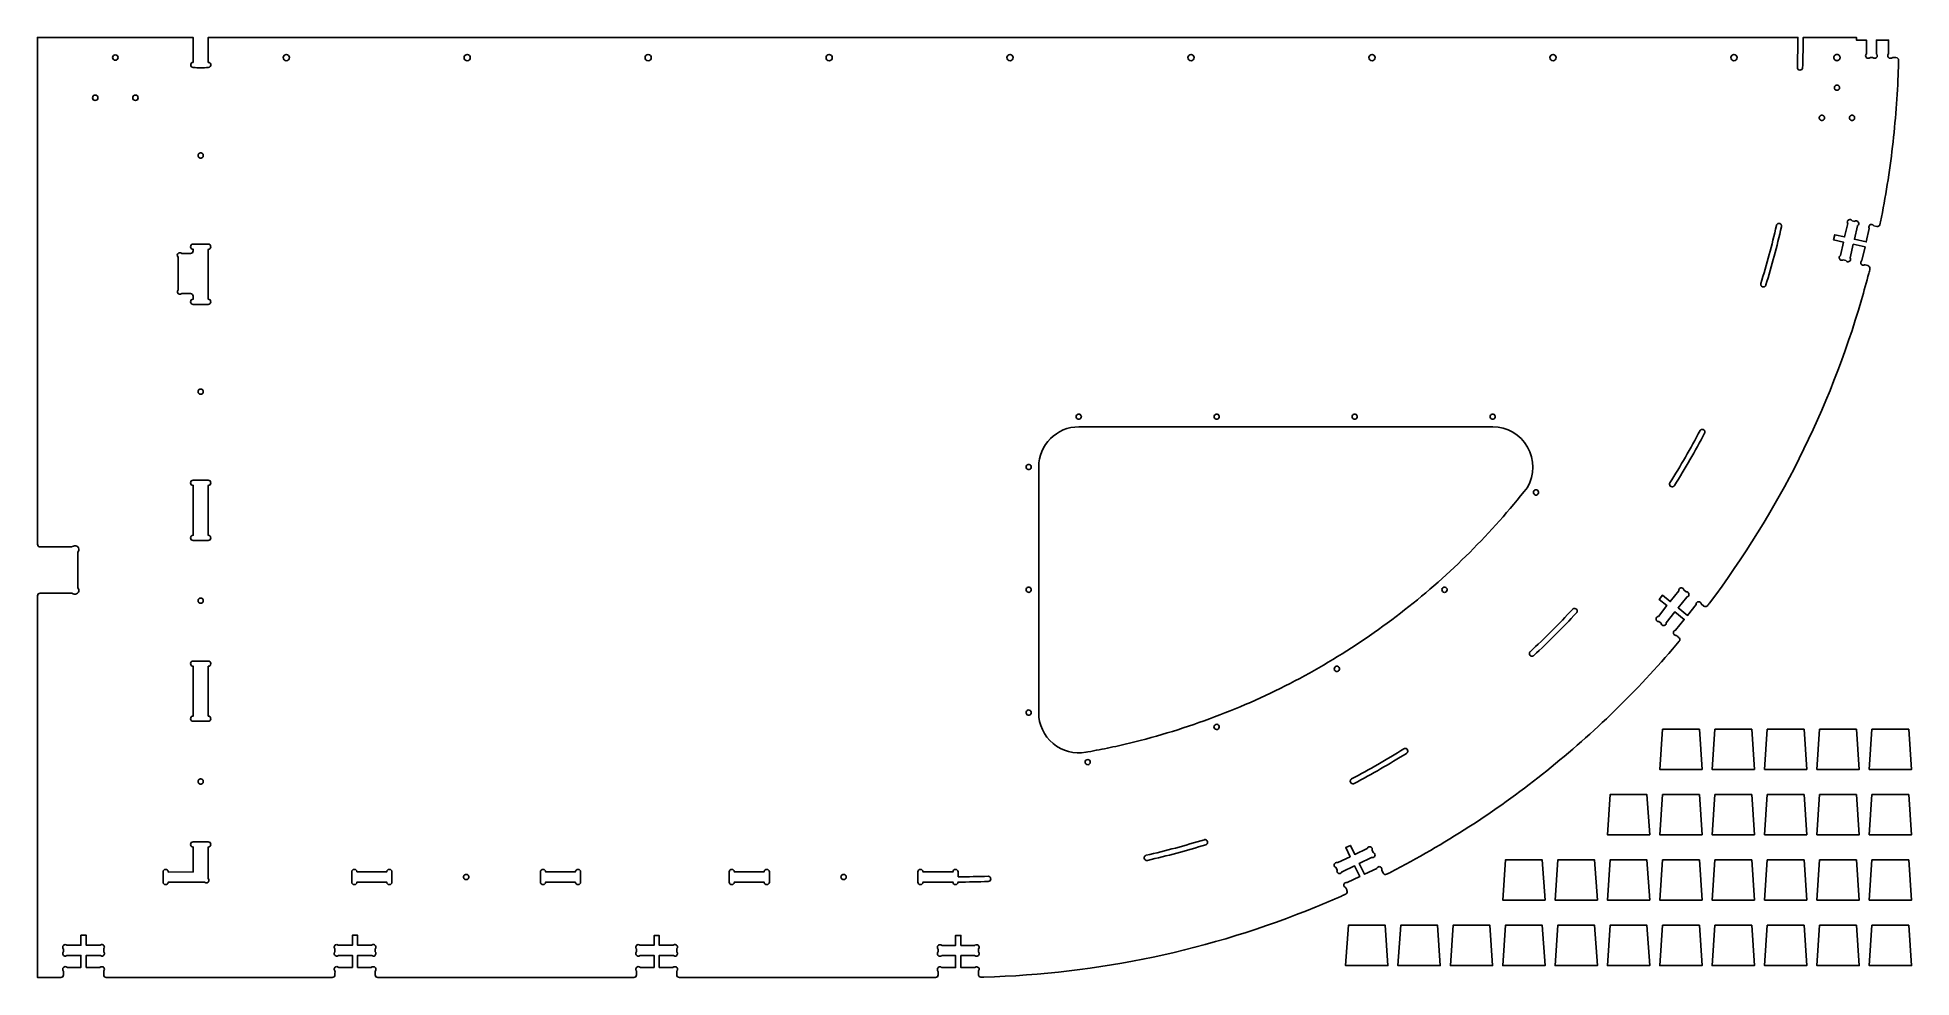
# Model space of a CAD drawing. Extents: x 1.2 to 94.4, y 0.6 to 47.4.
import ezdxf

# ---------------------------------------------------------------- set-up
doc = ezdxf.new("R2010")
doc.units = 0
for name, color, linetype in [('OPTIONAL_FIXED_WINDOW', 150, 'CONTINUOUS'), ('SCREW_LOCATION_MARKERS', 1, 'CONTINUOUS'), ('SOLID_ENDWALL', 18, 'CONTINUOUS'), ('THRUCUT_RIB_WEDGES_TAB_AND', 3, 'CONTINUOUS')]:
    doc.layers.add(name, color=color, linetype=linetype)

msp = doc.modelspace()

# ---------------------------------------------------------------- linework, layer by layer
at = {"layer": 'OPTIONAL_FIXED_WINDOW'}
for points in [[(53.461, 11.837), (53.361, 11.819, -0.467483), (51.011, 13.793), (51.011, 26.014, -0.413318), (53.005, 28.014), (73.591, 28.014, -0.57979), (75.316, 25.001), (75.316, 25), (75.148, 24.788), (74.978, 24.577), (74.807, 24.368), (74.634, 24.159), (74.46, 23.952), (74.285, 23.747), (74.107, 23.542), (73.929, 23.34), (73.749, 23.138), (73.567, 22.938), (73.384, 22.739), (73.199, 22.542), (73.013, 22.346), (72.826, 22.151), (72.637, 21.958), (72.446, 21.766), (72.254, 21.576), (72.061, 21.387), (71.866, 21.2), (71.67, 21.014), (71.473, 20.829), (71.274, 20.646), (71.074, 20.465), (70.872, 20.285), (70.67, 20.107), (70.465, 19.93), (70.26, 19.754), (70.053, 19.58), (69.844, 19.408), (69.635, 19.237), (69.424, 19.068), (69.212, 18.9), (68.998, 18.734), (68.784, 18.57), (68.568, 18.407), (68.35, 18.245), (68.132, 18.086), (67.912, 17.928), (67.691, 17.771), (67.469, 17.616), (67.245, 17.463), (67.021, 17.311), (66.795, 17.162), (66.568, 17.013), (66.34, 16.867), (66.11, 16.722), (65.88, 16.579), (65.648, 16.437), (65.415, 16.298), (65.181, 16.159), (64.946, 16.023), (64.709, 15.889), (64.472, 15.756), (64.233, 15.625), (63.994, 15.495), (63.753, 15.368), (63.511, 15.242), (63.268, 15.118), (63.025, 14.996), (62.779, 14.876), (62.533, 14.757), (62.286, 14.64), (62.038, 14.525), (61.789, 14.412), (61.539, 14.301), (61.288, 14.191), (61.035, 14.084), (60.782, 13.978), (60.528, 13.875), (60.273, 13.773), (60.017, 13.673), (59.76, 13.574), (59.502, 13.478), (59.243, 13.384), (58.983, 13.292), (58.722, 13.201), (58.46, 13.113), (58.198, 13.026), (57.934, 12.942), (57.669, 12.859), (57.404, 12.778), (57.138, 12.7), (56.871, 12.623), (56.603, 12.549), (56.334, 12.476), (56.064, 12.405), (55.791, 12.336), (55.658, 12.303), (55.522, 12.27), (55.386, 12.238), (55.25, 12.206), (55.113, 12.174), (54.977, 12.143), (54.84, 12.113), (54.703, 12.083), (54.566, 12.053), (54.428, 12.025), (54.291, 11.996), (54.153, 11.968), (54.015, 11.941), (53.877, 11.914), (53.738, 11.888), (53.599, 11.862)], [(52.983, 28.642, -0.414214), (53.133, 28.536, -0.414214), (53.028, 28.386, -0.414214), (52.877, 28.491, -0.414214)], [(59.845, 28.642, -0.414214), (59.995, 28.536, -0.414214), (59.89, 28.386, -0.414214), (59.739, 28.491, -0.414214)], [(66.707, 28.642, -0.414214), (66.857, 28.536, -0.414214), (66.752, 28.386, -0.414214), (66.601, 28.491, -0.414214)], [(73.569, 28.642, -0.414214), (73.719, 28.536, -0.414214), (73.614, 28.386, -0.414214), (73.463, 28.491, -0.414214)], [(50.489, 26.142, -0.414214), (50.639, 26.036, -0.414214), (50.534, 25.886, -0.414214), (50.384, 25.991, -0.414214)], [(75.64, 24.821, -0.414214), (75.82, 24.855, -0.414214), (75.855, 24.675, -0.414214), (75.674, 24.64, -0.414214)], [(50.384, 19.881, -0.414214), (50.489, 20.032, -0.414214), (50.639, 19.927, -0.414214), (50.534, 19.776, -0.414214)], [(71.112, 20.003, -0.414214), (71.295, 19.991, -0.414214), (71.283, 19.807, -0.414214), (71.1, 19.819, -0.414214)], [(65.775, 16.082, -0.414214), (65.953, 16.038, -0.414214), (65.909, 15.859, -0.414214), (65.73, 15.904, -0.414214)], [(50.384, 13.771, -0.414214), (50.489, 13.922, -0.414214), (50.639, 13.817, -0.414214), (50.534, 13.666, -0.414214)], [(59.814, 13.2, -0.414214), (59.981, 13.123, -0.414214), (59.905, 12.956, -0.414214), (59.738, 13.033, -0.414214)], [(53.449, 11.197, -0.414214), (53.319, 11.327, -0.414214), (53.449, 11.457, -0.414214), (53.579, 11.327, -0.414214)]]:
    msp.add_lwpolyline(points, format="xyb", close=True, dxfattribs=at)
at = {"layer": 'SCREW_LOCATION_MARKERS'}
for points in [[(9.336, 41.644), (9.338, 41.644), (9.339, 41.644), (9.341, 41.644), (9.342, 41.644), (9.344, 41.644), (9.345, 41.644), (9.347, 41.644), (9.348, 41.644), (9.35, 41.644), (9.351, 41.644), (9.353, 41.643), (9.354, 41.643), (9.356, 41.643), (9.357, 41.643), (9.359, 41.643), (9.36, 41.642), (9.362, 41.642), (9.363, 41.642), (9.365, 41.641), (9.366, 41.641), (9.368, 41.641), (9.369, 41.64), (9.371, 41.64), (9.372, 41.639), (9.374, 41.639), (9.375, 41.638), (9.377, 41.638), (9.378, 41.637), (9.38, 41.637), (9.381, 41.636), (9.383, 41.636), (9.384, 41.635), (9.386, 41.635), (9.387, 41.634), (9.389, 41.633), (9.39, 41.633), (9.392, 41.632), (9.393, 41.632), (9.393, 41.631), (9.394, 41.631), (9.395, 41.631), (9.395, 41.63), (9.396, 41.63), (9.397, 41.63), (9.398, 41.629), (9.398, 41.629), (9.399, 41.628), (9.4, 41.628), (9.401, 41.628), (9.401, 41.627), (9.402, 41.627), (9.403, 41.626), (9.403, 41.626), (9.404, 41.625), (9.405, 41.625), (9.406, 41.625), (9.406, 41.624), (9.407, 41.624), (9.408, 41.623), (9.408, 41.623), (9.409, 41.622), (9.41, 41.622), (9.41, 41.621), (9.411, 41.621), (9.412, 41.62), (9.412, 41.62), (9.413, 41.619), (9.414, 41.619), (9.414, 41.618), (9.415, 41.618), (9.416, 41.617), (9.416, 41.617), (9.417, 41.616), (9.418, 41.616), (9.418, 41.615), (9.419, 41.615), (9.42, 41.614), (9.42, 41.614), (9.421, 41.613), (9.422, 41.613), (9.422, 41.612), (9.423, 41.612), (9.424, 41.611), (9.424, 41.61), (9.425, 41.61), (9.425, 41.609), (9.426, 41.609), (9.427, 41.608), (9.427, 41.608), (9.428, 41.607), (9.428, 41.606), (9.429, 41.606), (9.43, 41.605), (9.43, 41.605), (9.431, 41.604), (9.431, 41.603), (9.432, 41.603), (9.432, 41.602), (9.433, 41.601), (9.434, 41.601), (9.434, 41.6), (9.435, 41.6), (9.435, 41.599), (9.436, 41.598), (9.436, 41.598), (9.437, 41.597), (9.437, 41.596), (9.438, 41.596), (9.438, 41.595), (9.439, 41.594), (9.44, 41.594), (9.44, 41.593), (9.441, 41.592), (9.441, 41.592), (9.442, 41.591), (9.442, 41.59), (9.442, 41.59), (9.443, 41.589), (9.443, 41.588), (9.444, 41.588), (9.444, 41.587), (9.445, 41.586), (9.445, 41.586), (9.446, 41.585), (9.446, 41.584), (9.447, 41.583), (9.447, 41.583), (9.448, 41.582), (9.448, 41.581), (9.448, 41.581), (9.449, 41.58), (9.449, 41.579), (9.45, 41.578), (9.45, 41.578), (9.45, 41.577), (9.451, 41.576), (9.451, 41.576), (9.452, 41.575), (9.452, 41.574), (9.452, 41.573), (9.453, 41.573), (9.453, 41.572), (9.453, 41.571), (9.454, 41.57), (9.454, 41.57), (9.455, 41.568), (9.455, 41.567), (9.456, 41.565), (9.457, 41.564), (9.457, 41.562), (9.458, 41.561), (9.459, 41.559), (9.459, 41.558), (9.46, 41.556), (9.46, 41.555), (9.461, 41.553), (9.461, 41.552), (9.461, 41.55), (9.462, 41.549), (9.462, 41.547), (9.463, 41.546), (9.463, 41.544), (9.463, 41.543), (9.464, 41.541), (9.464, 41.54), (9.464, 41.538), (9.465, 41.537), (9.465, 41.535), (9.465, 41.534), (9.465, 41.532), (9.465, 41.531), (9.466, 41.529), (9.466, 41.528), (9.466, 41.526), (9.466, 41.525), (9.466, 41.523), (9.466, 41.522), (9.466, 41.52), (9.466, 41.519), (9.466, 41.517), (9.466, 41.516), (9.466, 41.514), (9.466, 41.513), (9.466, 41.512), (9.466, 41.51), (9.466, 41.509), (9.466, 41.507), (9.466, 41.506), (9.466, 41.504), (9.466, 41.503), (9.466, 41.501), (9.466, 41.5), (9.465, 41.498), (9.465, 41.497), (9.465, 41.495), (9.465, 41.494), (9.465, 41.492), (9.464, 41.491), (9.464, 41.489), (9.464, 41.488), (9.463, 41.486), (9.463, 41.485), (9.463, 41.483), (9.462, 41.482), (9.462, 41.48), (9.461, 41.479), (9.461, 41.477), (9.461, 41.476), (9.46, 41.474), (9.46, 41.473), (9.459, 41.471), (9.459, 41.47), (9.458, 41.468), (9.457, 41.467), (9.457, 41.465), (9.456, 41.464), (9.455, 41.462), (9.455, 41.461), (9.454, 41.459), (9.454, 41.458), (9.453, 41.458), (9.453, 41.457), (9.453, 41.456), (9.452, 41.455), (9.452, 41.455), (9.452, 41.454), (9.451, 41.453), (9.451, 41.453), (9.45, 41.452), (9.45, 41.451), (9.45, 41.45), (9.449, 41.45), (9.449, 41.449), (9.448, 41.448), (9.448, 41.447), (9.448, 41.447), (9.447, 41.446), (9.447, 41.445), (9.446, 41.445), (9.446, 41.444), (9.445, 41.443), (9.445, 41.443), (9.444, 41.442), (9.444, 41.441), (9.443, 41.441), (9.443, 41.44), (9.442, 41.439), (9.442, 41.438), (9.442, 41.438), (9.441, 41.437), (9.441, 41.436), (9.44, 41.436), (9.44, 41.435), (9.439, 41.434), (9.438, 41.434), (9.438, 41.433), (9.437, 41.432), (9.437, 41.432), (9.436, 41.431), (9.436, 41.431), (9.435, 41.43), (9.435, 41.429), (9.434, 41.429), (9.434, 41.428), (9.433, 41.427), (9.432, 41.427), (9.432, 41.426), (9.431, 41.426), (9.431, 41.425), (9.43, 41.424), (9.43, 41.424), (9.429, 41.423), (9.428, 41.422), (9.428, 41.422), (9.427, 41.421), (9.427, 41.421), (9.426, 41.42), (9.425, 41.42), (9.425, 41.419), (9.424, 41.418), (9.424, 41.418), (9.423, 41.417), (9.422, 41.417), (9.422, 41.416), (9.421, 41.416), (9.42, 41.415), (9.42, 41.415), (9.419, 41.414), (9.418, 41.413), (9.418, 41.413), (9.417, 41.412), (9.416, 41.412), (9.416, 41.411), (9.415, 41.411), (9.414, 41.41), (9.414, 41.41), (9.413, 41.409), (9.412, 41.409), (9.412, 41.408), (9.411, 41.408), (9.41, 41.407), (9.41, 41.407), (9.409, 41.407), (9.408, 41.406), (9.408, 41.406), (9.407, 41.405), (9.406, 41.405), (9.406, 41.404), (9.405, 41.404), (9.404, 41.403), (9.403, 41.403), (9.403, 41.403), (9.402, 41.402), (9.401, 41.402), (9.401, 41.401), (9.4, 41.401), (9.399, 41.4), (9.398, 41.4), (9.398, 41.4), (9.397, 41.399), (9.396, 41.399), (9.395, 41.399), (9.395, 41.398), (9.394, 41.398), (9.393, 41.397), (9.393, 41.397), (9.392, 41.397), (9.39, 41.396), (9.389, 41.395), (9.387, 41.395), (9.386, 41.394), (9.384, 41.394), (9.383, 41.393), (9.381, 41.392), (9.38, 41.392), (9.378, 41.391), (9.377, 41.391), (9.375, 41.39), (9.374, 41.39), (9.372, 41.389), (9.371, 41.389), (9.369, 41.389), (9.368, 41.388), (9.366, 41.388), (9.365, 41.388), (9.363, 41.387), (9.362, 41.387), (9.36, 41.387), (9.359, 41.386), (9.357, 41.386), (9.356, 41.386), (9.354, 41.386), (9.353, 41.385), (9.351, 41.385), (9.35, 41.385), (9.348, 41.385), (9.347, 41.385), (9.345, 41.385), (9.344, 41.385), (9.342, 41.385), (9.341, 41.384), (9.339, 41.384), (9.338, 41.384), (9.336, 41.384), (9.335, 41.384), (9.334, 41.384), (9.332, 41.384), (9.331, 41.385), (9.329, 41.385), (9.328, 41.385), (9.326, 41.385), (9.325, 41.385), (9.323, 41.385), (9.322, 41.385), (9.32, 41.385), (9.319, 41.386), (9.317, 41.386), (9.316, 41.386), (9.314, 41.386), (9.313, 41.387), (9.311, 41.387), (9.31, 41.387), (9.308, 41.388), (9.307, 41.388), (9.305, 41.388), (9.304, 41.389), (9.302, 41.389), (9.301, 41.389), (9.299, 41.39), (9.298, 41.39), (9.296, 41.391), (9.295, 41.391), (9.293, 41.392), (9.292, 41.392), (9.29, 41.393), (9.289, 41.394), (9.287, 41.394), (9.286, 41.395), (9.284, 41.395), (9.283, 41.396), (9.281, 41.397), (9.28, 41.397), (9.28, 41.397), (9.279, 41.398), (9.278, 41.398), (9.278, 41.399), (9.277, 41.399), (9.276, 41.399), (9.275, 41.4), (9.275, 41.4), (9.274, 41.4), (9.273, 41.401), (9.272, 41.401), (9.272, 41.402), (9.271, 41.402), (9.27, 41.403), (9.27, 41.403), (9.269, 41.403), (9.268, 41.404), (9.267, 41.404), (9.267, 41.405), (9.266, 41.405), (9.265, 41.406), (9.265, 41.406), (9.264, 41.407), (9.263, 41.407), (9.263, 41.407), (9.262, 41.408), (9.261, 41.408), (9.261, 41.409), (9.26, 41.409), (9.259, 41.41), (9.259, 41.41), (9.258, 41.411), (9.257, 41.411), (9.257, 41.412), (9.256, 41.412), (9.255, 41.413), (9.255, 41.413), (9.254, 41.414), (9.253, 41.415), (9.253, 41.415), (9.252, 41.416), (9.251, 41.416), (9.251, 41.417), (9.25, 41.417), (9.249, 41.418), (9.249, 41.418), (9.248, 41.419), (9.248, 41.42), (9.247, 41.42), (9.246, 41.421), (9.246, 41.421), (9.245, 41.422), (9.245, 41.422), (9.244, 41.423), (9.243, 41.424), (9.243, 41.424), (9.242, 41.425), (9.242, 41.426), (9.241, 41.426), (9.241, 41.427), (9.24, 41.427), (9.239, 41.428), (9.239, 41.429), (9.238, 41.429), (9.238, 41.43), (9.237, 41.431), (9.237, 41.431), (9.236, 41.432), (9.236, 41.432), (9.235, 41.433), (9.235, 41.434), (9.234, 41.434), (9.233, 41.435), (9.233, 41.436), (9.232, 41.436), (9.232, 41.437), (9.231, 41.438), (9.231, 41.438), (9.231, 41.439), (9.23, 41.44), (9.23, 41.441), (9.229, 41.441), (9.229, 41.442), (9.228, 41.443), (9.228, 41.443), (9.227, 41.444), (9.227, 41.445), (9.226, 41.445), (9.226, 41.446), (9.225, 41.447), (9.225, 41.447), (9.225, 41.448), (9.224, 41.449), (9.224, 41.45), (9.223, 41.45), (9.223, 41.451), (9.223, 41.452), (9.222, 41.453), (9.222, 41.453), (9.221, 41.454), (9.221, 41.455), (9.221, 41.455), (9.22, 41.456), (9.22, 41.457), (9.22, 41.458), (9.219, 41.458), (9.219, 41.459), (9.218, 41.461), (9.217, 41.462), (9.217, 41.464), (9.216, 41.465), (9.216, 41.467), (9.215, 41.468), (9.214, 41.47), (9.214, 41.471), (9.213, 41.473), (9.213, 41.474), (9.212, 41.476), (9.212, 41.477), (9.212, 41.479), (9.211, 41.48), (9.211, 41.482), (9.21, 41.483), (9.21, 41.485), (9.21, 41.486), (9.209, 41.488), (9.209, 41.489), (9.209, 41.491), (9.208, 41.492), (9.208, 41.494), (9.208, 41.495), (9.208, 41.497), (9.208, 41.498), (9.207, 41.5), (9.207, 41.501), (9.207, 41.503), (9.207, 41.504), (9.207, 41.506), (9.207, 41.507), (9.207, 41.509), (9.207, 41.51), (9.207, 41.512), (9.206, 41.513), (9.206, 41.514), (9.206, 41.516), (9.207, 41.517), (9.207, 41.519), (9.207, 41.52), (9.207, 41.522), (9.207, 41.523), (9.207, 41.525), (9.207, 41.526), (9.207, 41.528), (9.207, 41.529), (9.208, 41.531), (9.208, 41.532), (9.208, 41.534), (9.208, 41.535), (9.208, 41.537), (9.209, 41.538), (9.209, 41.54), (9.209, 41.541), (9.21, 41.543), (9.21, 41.544), (9.21, 41.546), (9.211, 41.547), (9.211, 41.549), (9.212, 41.55), (9.212, 41.552), (9.212, 41.553), (9.213, 41.555), (9.213, 41.556), (9.214, 41.558), (9.214, 41.559), (9.215, 41.561), (9.216, 41.562), (9.216, 41.564), (9.217, 41.565), (9.217, 41.567), (9.218, 41.568), (9.219, 41.57), (9.219, 41.57), (9.22, 41.571), (9.22, 41.572), (9.22, 41.573), (9.221, 41.573), (9.221, 41.574), (9.221, 41.575), (9.222, 41.576), (9.222, 41.576), (9.223, 41.577), (9.223, 41.578), (9.223, 41.578), (9.224, 41.579), (9.224, 41.58), (9.225, 41.581), (9.225, 41.581), (9.225, 41.582), (9.226, 41.583), (9.226, 41.583), (9.227, 41.584), (9.227, 41.585), (9.228, 41.586), (9.228, 41.586), (9.229, 41.587), (9.229, 41.588), (9.23, 41.588), (9.23, 41.589), (9.231, 41.59), (9.231, 41.59), (9.231, 41.591), (9.232, 41.592), (9.232, 41.592), (9.233, 41.593), (9.233, 41.594), (9.234, 41.594), (9.235, 41.595), (9.235, 41.596), (9.236, 41.596), (9.236, 41.597), (9.237, 41.598), (9.237, 41.598), (9.238, 41.599), (9.238, 41.6), (9.239, 41.6), (9.239, 41.601), (9.24, 41.601), (9.241, 41.602), (9.241, 41.603), (9.242, 41.603), (9.242, 41.604), (9.243, 41.605), (9.243, 41.605), (9.244, 41.606), (9.245, 41.606), (9.245, 41.607), (9.246, 41.608), (9.246, 41.608), (9.247, 41.609), (9.248, 41.609), (9.248, 41.61), (9.249, 41.61), (9.249, 41.611), (9.25, 41.612), (9.251, 41.612), (9.251, 41.613), (9.252, 41.613), (9.253, 41.614), (9.253, 41.614), (9.254, 41.615), (9.255, 41.615), (9.255, 41.616), (9.256, 41.616), (9.257, 41.617), (9.257, 41.617), (9.258, 41.618), (9.259, 41.618), (9.259, 41.619), (9.26, 41.619), (9.261, 41.62), (9.261, 41.62), (9.262, 41.621), (9.263, 41.621), (9.263, 41.622), (9.264, 41.622), (9.265, 41.623), (9.265, 41.623), (9.266, 41.624), (9.267, 41.624), (9.267, 41.625), (9.268, 41.625), (9.269, 41.625), (9.27, 41.626), (9.27, 41.626), (9.271, 41.627), (9.272, 41.627), (9.272, 41.628), (9.273, 41.628), (9.274, 41.628), (9.275, 41.629), (9.275, 41.629), (9.276, 41.63), (9.277, 41.63), (9.278, 41.63), (9.278, 41.631), (9.279, 41.631), (9.28, 41.631), (9.28, 41.632), (9.281, 41.632), (9.283, 41.633), (9.284, 41.633), (9.286, 41.634), (9.287, 41.635), (9.289, 41.635), (9.29, 41.636), (9.292, 41.636), (9.293, 41.637), (9.295, 41.637), (9.296, 41.638), (9.298, 41.638), (9.299, 41.639), (9.301, 41.639), (9.302, 41.64), (9.304, 41.64), (9.305, 41.641), (9.307, 41.641), (9.308, 41.641), (9.31, 41.642), (9.311, 41.642), (9.313, 41.642), (9.314, 41.643), (9.316, 41.643), (9.317, 41.643), (9.319, 41.643), (9.32, 41.643), (9.322, 41.644), (9.323, 41.644), (9.325, 41.644), (9.326, 41.644), (9.328, 41.644), (9.329, 41.644), (9.331, 41.644), (9.332, 41.644), (9.334, 41.644), (9.335, 41.644)], [(9.337, 29.894), (9.338, 29.894), (9.34, 29.894), (9.341, 29.894), (9.343, 29.894), (9.344, 29.894), (9.346, 29.894), (9.347, 29.894), (9.349, 29.894), (9.35, 29.894), (9.351, 29.893), (9.353, 29.893), (9.354, 29.893), (9.356, 29.893), (9.357, 29.893), (9.359, 29.892), (9.36, 29.892), (9.362, 29.892), (9.363, 29.891), (9.365, 29.891), (9.367, 29.891), (9.368, 29.89), (9.37, 29.89), (9.371, 29.89), (9.373, 29.889), (9.374, 29.889), (9.376, 29.888), (9.377, 29.888), (9.379, 29.887), (9.38, 29.887), (9.382, 29.886), (9.383, 29.886), (9.385, 29.885), (9.386, 29.884), (9.388, 29.884), (9.389, 29.883), (9.391, 29.883), (9.392, 29.882), (9.393, 29.882), (9.394, 29.881), (9.394, 29.881), (9.395, 29.88), (9.396, 29.88), (9.397, 29.88), (9.397, 29.879), (9.398, 29.879), (9.399, 29.879), (9.399, 29.878), (9.4, 29.878), (9.401, 29.877), (9.402, 29.877), (9.402, 29.877), (9.403, 29.876), (9.404, 29.876), (9.404, 29.875), (9.405, 29.875), (9.406, 29.874), (9.407, 29.874), (9.407, 29.873), (9.408, 29.873), (9.409, 29.873), (9.409, 29.872), (9.41, 29.872), (9.411, 29.871), (9.411, 29.871), (9.412, 29.87), (9.413, 29.87), (9.413, 29.869), (9.414, 29.869), (9.415, 29.868), (9.415, 29.868), (9.416, 29.867), (9.417, 29.867), (9.417, 29.866), (9.418, 29.866), (9.419, 29.865), (9.419, 29.865), (9.42, 29.864), (9.421, 29.864), (9.421, 29.863), (9.422, 29.862), (9.423, 29.862), (9.423, 29.861), (9.424, 29.861), (9.424, 29.86), (9.425, 29.86), (9.426, 29.859), (9.426, 29.859), (9.427, 29.858), (9.428, 29.857), (9.428, 29.857), (9.429, 29.856), (9.429, 29.856), (9.43, 29.855), (9.431, 29.854), (9.431, 29.854), (9.432, 29.853), (9.432, 29.853), (9.433, 29.852), (9.433, 29.851), (9.434, 29.851), (9.434, 29.85), (9.435, 29.849), (9.436, 29.849), (9.436, 29.848), (9.437, 29.847), (9.437, 29.847), (9.438, 29.846), (9.438, 29.846), (9.439, 29.845), (9.439, 29.844), (9.44, 29.844), (9.44, 29.843), (9.441, 29.842), (9.441, 29.842), (9.442, 29.841), (9.442, 29.84), (9.443, 29.84), (9.443, 29.839), (9.444, 29.838), (9.444, 29.837), (9.445, 29.837), (9.445, 29.836), (9.446, 29.835), (9.446, 29.835), (9.447, 29.834), (9.447, 29.833), (9.447, 29.833), (9.448, 29.832), (9.448, 29.831), (9.449, 29.83), (9.449, 29.83), (9.45, 29.829), (9.45, 29.828), (9.45, 29.828), (9.451, 29.827), (9.451, 29.826), (9.452, 29.825), (9.452, 29.825), (9.452, 29.824), (9.453, 29.823), (9.453, 29.822), (9.453, 29.822), (9.454, 29.821), (9.454, 29.82), (9.454, 29.82), (9.455, 29.818), (9.456, 29.817), (9.456, 29.815), (9.457, 29.814), (9.458, 29.812), (9.458, 29.811), (9.459, 29.809), (9.459, 29.808), (9.46, 29.806), (9.46, 29.805), (9.461, 29.803), (9.461, 29.802), (9.462, 29.8), (9.462, 29.798), (9.463, 29.797), (9.463, 29.795), (9.463, 29.794), (9.464, 29.792), (9.464, 29.791), (9.464, 29.789), (9.465, 29.788), (9.465, 29.786), (9.465, 29.785), (9.465, 29.783), (9.466, 29.782), (9.466, 29.78), (9.466, 29.779), (9.466, 29.777), (9.466, 29.776), (9.466, 29.774), (9.467, 29.773), (9.467, 29.771), (9.467, 29.77), (9.467, 29.769), (9.467, 29.767), (9.467, 29.766), (9.467, 29.764), (9.467, 29.763), (9.467, 29.761), (9.467, 29.76), (9.467, 29.758), (9.467, 29.757), (9.467, 29.756), (9.466, 29.754), (9.466, 29.753), (9.466, 29.751), (9.466, 29.75), (9.466, 29.748), (9.466, 29.747), (9.465, 29.745), (9.465, 29.744), (9.465, 29.742), (9.465, 29.741), (9.464, 29.739), (9.464, 29.738), (9.464, 29.736), (9.463, 29.735), (9.463, 29.733), (9.463, 29.731), (9.462, 29.73), (9.462, 29.728), (9.461, 29.727), (9.461, 29.725), (9.46, 29.724), (9.46, 29.722), (9.459, 29.721), (9.459, 29.719), (9.458, 29.718), (9.458, 29.716), (9.457, 29.715), (9.456, 29.713), (9.456, 29.712), (9.455, 29.71), (9.454, 29.709), (9.454, 29.708), (9.454, 29.707), (9.453, 29.707), (9.453, 29.706), (9.453, 29.705), (9.452, 29.705), (9.452, 29.704), (9.452, 29.703), (9.451, 29.702), (9.451, 29.702), (9.45, 29.701), (9.45, 29.7), (9.45, 29.699), (9.449, 29.699), (9.449, 29.698), (9.448, 29.697), (9.448, 29.697), (9.447, 29.696), (9.447, 29.695), (9.447, 29.694), (9.446, 29.694), (9.446, 29.693), (9.445, 29.692), (9.445, 29.692), (9.444, 29.691), (9.444, 29.69), (9.443, 29.69), (9.443, 29.689), (9.442, 29.688), (9.442, 29.688), (9.441, 29.687), (9.441, 29.686), (9.44, 29.686), (9.44, 29.685), (9.439, 29.684), (9.439, 29.684), (9.438, 29.683), (9.438, 29.682), (9.437, 29.682), (9.437, 29.681), (9.436, 29.68), (9.436, 29.68), (9.435, 29.679), (9.434, 29.678), (9.434, 29.678), (9.433, 29.677), (9.433, 29.677), (9.432, 29.676), (9.432, 29.675), (9.431, 29.675), (9.431, 29.674), (9.43, 29.674), (9.429, 29.673), (9.429, 29.672), (9.428, 29.672), (9.428, 29.671), (9.427, 29.671), (9.426, 29.67), (9.426, 29.669), (9.425, 29.669), (9.424, 29.668), (9.424, 29.668), (9.423, 29.667), (9.423, 29.667), (9.422, 29.666), (9.421, 29.665), (9.421, 29.665), (9.42, 29.664), (9.419, 29.664), (9.419, 29.663), (9.418, 29.663), (9.417, 29.662), (9.417, 29.662), (9.416, 29.661), (9.415, 29.661), (9.415, 29.66), (9.414, 29.66), (9.413, 29.659), (9.413, 29.659), (9.412, 29.658), (9.411, 29.658), (9.411, 29.657), (9.41, 29.657), (9.409, 29.656), (9.409, 29.656), (9.408, 29.655), (9.407, 29.655), (9.407, 29.655), (9.406, 29.654), (9.405, 29.654), (9.404, 29.653), (9.404, 29.653), (9.403, 29.652), (9.402, 29.652), (9.402, 29.652), (9.401, 29.651), (9.4, 29.651), (9.399, 29.65), (9.399, 29.65), (9.398, 29.65), (9.397, 29.649), (9.397, 29.649), (9.396, 29.648), (9.395, 29.648), (9.394, 29.648), (9.394, 29.647), (9.393, 29.647), (9.392, 29.647), (9.391, 29.646), (9.389, 29.645), (9.388, 29.645), (9.386, 29.644), (9.385, 29.643), (9.383, 29.643), (9.382, 29.642), (9.38, 29.642), (9.379, 29.641), (9.377, 29.641), (9.376, 29.64), (9.374, 29.64), (9.373, 29.639), (9.371, 29.639), (9.37, 29.638), (9.368, 29.638), (9.367, 29.638), (9.365, 29.637), (9.363, 29.637), (9.362, 29.637), (9.36, 29.636), (9.359, 29.636), (9.357, 29.636), (9.356, 29.636), (9.354, 29.635), (9.353, 29.635), (9.351, 29.635), (9.35, 29.635), (9.349, 29.635), (9.347, 29.635), (9.346, 29.635), (9.344, 29.634), (9.343, 29.634), (9.341, 29.634), (9.34, 29.634), (9.338, 29.634), (9.337, 29.634), (9.335, 29.634), (9.334, 29.634), (9.332, 29.634), (9.331, 29.634), (9.33, 29.634), (9.328, 29.635), (9.327, 29.635), (9.325, 29.635), (9.324, 29.635), (9.322, 29.635), (9.321, 29.635), (9.319, 29.635), (9.318, 29.636), (9.316, 29.636), (9.315, 29.636), (9.313, 29.636), (9.312, 29.637), (9.31, 29.637), (9.309, 29.637), (9.307, 29.638), (9.306, 29.638), (9.304, 29.638), (9.303, 29.639), (9.301, 29.639), (9.3, 29.64), (9.298, 29.64), (9.297, 29.641), (9.295, 29.641), (9.293, 29.642), (9.292, 29.642), (9.29, 29.643), (9.289, 29.643), (9.287, 29.644), (9.286, 29.645), (9.284, 29.645), (9.283, 29.646), (9.282, 29.647), (9.281, 29.647), (9.28, 29.647), (9.279, 29.648), (9.279, 29.648), (9.278, 29.648), (9.277, 29.649), (9.276, 29.649), (9.276, 29.65), (9.275, 29.65), (9.274, 29.65), (9.273, 29.651), (9.273, 29.651), (9.272, 29.652), (9.271, 29.652), (9.271, 29.652), (9.27, 29.653), (9.269, 29.653), (9.268, 29.654), (9.268, 29.654), (9.267, 29.655), (9.266, 29.655), (9.266, 29.655), (9.265, 29.656), (9.264, 29.656), (9.264, 29.657), (9.263, 29.657), (9.262, 29.658), (9.262, 29.658), (9.261, 29.659), (9.26, 29.659), (9.26, 29.66), (9.259, 29.66), (9.258, 29.661), (9.258, 29.661), (9.257, 29.662), (9.256, 29.662), (9.256, 29.663), (9.255, 29.663), (9.254, 29.664), (9.254, 29.664), (9.253, 29.665), (9.252, 29.665), (9.252, 29.666), (9.251, 29.667), (9.25, 29.667), (9.25, 29.668), (9.249, 29.668), (9.249, 29.669), (9.248, 29.669), (9.247, 29.67), (9.247, 29.671), (9.246, 29.671), (9.245, 29.672), (9.245, 29.672), (9.244, 29.673), (9.244, 29.674), (9.243, 29.674), (9.243, 29.675), (9.242, 29.675), (9.241, 29.676), (9.241, 29.677), (9.24, 29.677), (9.24, 29.678), (9.239, 29.678), (9.239, 29.679), (9.238, 29.68), (9.238, 29.68), (9.237, 29.681), (9.236, 29.682), (9.236, 29.682), (9.235, 29.683), (9.235, 29.684), (9.234, 29.684), (9.234, 29.685), (9.233, 29.686), (9.233, 29.686), (9.232, 29.687), (9.232, 29.688), (9.231, 29.688), (9.231, 29.689), (9.23, 29.69), (9.23, 29.69), (9.229, 29.691), (9.229, 29.692), (9.228, 29.692), (9.228, 29.693), (9.228, 29.694), (9.227, 29.694), (9.227, 29.695), (9.226, 29.696), (9.226, 29.697), (9.225, 29.697), (9.225, 29.698), (9.225, 29.699), (9.224, 29.699), (9.224, 29.7), (9.223, 29.701), (9.223, 29.702), (9.222, 29.702), (9.222, 29.703), (9.222, 29.704), (9.221, 29.705), (9.221, 29.705), (9.221, 29.706), (9.22, 29.707), (9.22, 29.707), (9.22, 29.708), (9.219, 29.709), (9.218, 29.71), (9.218, 29.712), (9.217, 29.713), (9.217, 29.715), (9.216, 29.716), (9.215, 29.718), (9.215, 29.719), (9.214, 29.721), (9.214, 29.722), (9.213, 29.724), (9.213, 29.725), (9.212, 29.727), (9.212, 29.728), (9.211, 29.73), (9.211, 29.731), (9.211, 29.733), (9.21, 29.735), (9.21, 29.736), (9.21, 29.738), (9.209, 29.739), (9.209, 29.741), (9.209, 29.742), (9.208, 29.744), (9.208, 29.745), (9.208, 29.747), (9.208, 29.748), (9.208, 29.75), (9.207, 29.751), (9.207, 29.753), (9.207, 29.754), (9.207, 29.756), (9.207, 29.757), (9.207, 29.758), (9.207, 29.76), (9.207, 29.761), (9.207, 29.763), (9.207, 29.764), (9.207, 29.766), (9.207, 29.767), (9.207, 29.769), (9.207, 29.77), (9.207, 29.771), (9.207, 29.773), (9.207, 29.774), (9.207, 29.776), (9.207, 29.777), (9.208, 29.779), (9.208, 29.78), (9.208, 29.782), (9.208, 29.783), (9.208, 29.785), (9.209, 29.786), (9.209, 29.788), (9.209, 29.789), (9.21, 29.791), (9.21, 29.792), (9.21, 29.794), (9.211, 29.795), (9.211, 29.797), (9.211, 29.798), (9.212, 29.8), (9.212, 29.802), (9.213, 29.803), (9.213, 29.805), (9.214, 29.806), (9.214, 29.808), (9.215, 29.809), (9.215, 29.811), (9.216, 29.812), (9.217, 29.814), (9.217, 29.815), (9.218, 29.817), (9.218, 29.818), (9.219, 29.82), (9.22, 29.82), (9.22, 29.821), (9.22, 29.822), (9.221, 29.822), (9.221, 29.823), (9.221, 29.824), (9.222, 29.825), (9.222, 29.825), (9.222, 29.826), (9.223, 29.827), (9.223, 29.828), (9.224, 29.828), (9.224, 29.829), (9.225, 29.83), (9.225, 29.83), (9.225, 29.831), (9.226, 29.832), (9.226, 29.833), (9.227, 29.833), (9.227, 29.834), (9.228, 29.835), (9.228, 29.835), (9.228, 29.836), (9.229, 29.837), (9.229, 29.837), (9.23, 29.838), (9.23, 29.839), (9.231, 29.84), (9.231, 29.84), (9.232, 29.841), (9.232, 29.842), (9.233, 29.842), (9.233, 29.843), (9.234, 29.844), (9.234, 29.844), (9.235, 29.845), (9.235, 29.846), (9.236, 29.846), (9.236, 29.847), (9.237, 29.847), (9.238, 29.848), (9.238, 29.849), (9.239, 29.849), (9.239, 29.85), (9.24, 29.851), (9.24, 29.851), (9.241, 29.852), (9.241, 29.853), (9.242, 29.853), (9.243, 29.854), (9.243, 29.854), (9.244, 29.855), (9.244, 29.856), (9.245, 29.856), (9.245, 29.857), (9.246, 29.857), (9.247, 29.858), (9.247, 29.859), (9.248, 29.859), (9.249, 29.86), (9.249, 29.86), (9.25, 29.861), (9.25, 29.861), (9.251, 29.862), (9.252, 29.862), (9.252, 29.863), (9.253, 29.864), (9.254, 29.864), (9.254, 29.865), (9.255, 29.865), (9.256, 29.866), (9.256, 29.866), (9.257, 29.867), (9.258, 29.867), (9.258, 29.868), (9.259, 29.868), (9.26, 29.869), (9.26, 29.869), (9.261, 29.87), (9.262, 29.87), (9.262, 29.871), (9.263, 29.871), (9.264, 29.872), (9.264, 29.872), (9.265, 29.873), (9.266, 29.873), (9.266, 29.873), (9.267, 29.874), (9.268, 29.874), (9.268, 29.875), (9.269, 29.875), (9.27, 29.876), (9.271, 29.876), (9.271, 29.877), (9.272, 29.877), (9.273, 29.877), (9.273, 29.878), (9.274, 29.878), (9.275, 29.879), (9.276, 29.879), (9.276, 29.879), (9.277, 29.88), (9.278, 29.88), (9.279, 29.88), (9.279, 29.881), (9.28, 29.881), (9.281, 29.882), (9.282, 29.882), (9.283, 29.883), (9.284, 29.883), (9.286, 29.884), (9.287, 29.884), (9.289, 29.885), (9.29, 29.886), (9.292, 29.886), (9.293, 29.887), (9.295, 29.887), (9.297, 29.888), (9.298, 29.888), (9.3, 29.889), (9.301, 29.889), (9.303, 29.89), (9.304, 29.89), (9.306, 29.89), (9.307, 29.891), (9.309, 29.891), (9.31, 29.891), (9.312, 29.892), (9.313, 29.892), (9.315, 29.892), (9.316, 29.893), (9.318, 29.893), (9.319, 29.893), (9.321, 29.893), (9.322, 29.893), (9.324, 29.894), (9.325, 29.894), (9.327, 29.894), (9.328, 29.894), (9.33, 29.894), (9.331, 29.894), (9.332, 29.894), (9.334, 29.894), (9.335, 29.894)], [(9.337, 19.49), (9.338, 19.49), (9.34, 19.49), (9.341, 19.49), (9.343, 19.49), (9.344, 19.49), (9.346, 19.49), (9.347, 19.49), (9.349, 19.489), (9.35, 19.489), (9.352, 19.489), (9.353, 19.489), (9.355, 19.489), (9.356, 19.489), (9.358, 19.488), (9.359, 19.488), (9.361, 19.488), (9.362, 19.488), (9.364, 19.487), (9.365, 19.487), (9.367, 19.487), (9.368, 19.486), (9.37, 19.486), (9.371, 19.485), (9.373, 19.485), (9.374, 19.485), (9.376, 19.484), (9.377, 19.484), (9.379, 19.483), (9.38, 19.483), (9.382, 19.482), (9.383, 19.481), (9.385, 19.481), (9.386, 19.48), (9.388, 19.48), (9.389, 19.479), (9.391, 19.478), (9.392, 19.478), (9.393, 19.477), (9.394, 19.477), (9.394, 19.477), (9.395, 19.476), (9.396, 19.476), (9.397, 19.475), (9.397, 19.475), (9.398, 19.475), (9.399, 19.474), (9.399, 19.474), (9.4, 19.474), (9.401, 19.473), (9.402, 19.473), (9.402, 19.472), (9.403, 19.472), (9.404, 19.471), (9.405, 19.471), (9.405, 19.471), (9.406, 19.47), (9.407, 19.47), (9.407, 19.469), (9.408, 19.469), (9.409, 19.468), (9.409, 19.468), (9.41, 19.467), (9.411, 19.467), (9.411, 19.466), (9.412, 19.466), (9.413, 19.465), (9.414, 19.465), (9.414, 19.465), (9.415, 19.464), (9.416, 19.464), (9.416, 19.463), (9.417, 19.462), (9.418, 19.462), (9.418, 19.461), (9.419, 19.461), (9.419, 19.46), (9.42, 19.46), (9.421, 19.459), (9.421, 19.459), (9.422, 19.458), (9.423, 19.458), (9.423, 19.457), (9.424, 19.457), (9.425, 19.456), (9.425, 19.455), (9.426, 19.455), (9.426, 19.454), (9.427, 19.454), (9.428, 19.453), (9.428, 19.453), (9.429, 19.452), (9.429, 19.451), (9.43, 19.451), (9.431, 19.45), (9.431, 19.45), (9.432, 19.449), (9.432, 19.448), (9.433, 19.448), (9.433, 19.447), (9.434, 19.446), (9.435, 19.446), (9.435, 19.445), (9.436, 19.445), (9.436, 19.444), (9.437, 19.443), (9.437, 19.443), (9.438, 19.442), (9.438, 19.441), (9.439, 19.441), (9.439, 19.44), (9.44, 19.439), (9.44, 19.439), (9.441, 19.438), (9.441, 19.437), (9.442, 19.437), (9.442, 19.436), (9.443, 19.435), (9.443, 19.435), (9.444, 19.434), (9.444, 19.433), (9.445, 19.433), (9.445, 19.432), (9.446, 19.431), (9.446, 19.43), (9.447, 19.43), (9.447, 19.429), (9.447, 19.428), (9.448, 19.428), (9.448, 19.427), (9.449, 19.426), (9.449, 19.425), (9.45, 19.425), (9.45, 19.424), (9.45, 19.423), (9.451, 19.423), (9.451, 19.422), (9.452, 19.421), (9.452, 19.42), (9.452, 19.42), (9.453, 19.419), (9.453, 19.418), (9.453, 19.418), (9.454, 19.417), (9.454, 19.416), (9.455, 19.415), (9.455, 19.414), (9.456, 19.412), (9.457, 19.411), (9.457, 19.409), (9.458, 19.408), (9.458, 19.406), (9.459, 19.405), (9.459, 19.403), (9.46, 19.402), (9.46, 19.4), (9.461, 19.399), (9.461, 19.397), (9.462, 19.396), (9.462, 19.394), (9.463, 19.393), (9.463, 19.391), (9.463, 19.39), (9.464, 19.388), (9.464, 19.387), (9.464, 19.385), (9.465, 19.384), (9.465, 19.382), (9.465, 19.381), (9.465, 19.379), (9.466, 19.378), (9.466, 19.376), (9.466, 19.375), (9.466, 19.373), (9.466, 19.372), (9.466, 19.37), (9.467, 19.369), (9.467, 19.367), (9.467, 19.366), (9.467, 19.364), (9.467, 19.363), (9.467, 19.361), (9.467, 19.36), (9.467, 19.359), (9.467, 19.357), (9.467, 19.356), (9.467, 19.354), (9.467, 19.353), (9.467, 19.351), (9.466, 19.35), (9.466, 19.348), (9.466, 19.347), (9.466, 19.345), (9.466, 19.344), (9.466, 19.342), (9.465, 19.341), (9.465, 19.339), (9.465, 19.338), (9.465, 19.336), (9.464, 19.335), (9.464, 19.333), (9.464, 19.332), (9.463, 19.33), (9.463, 19.329), (9.463, 19.327), (9.462, 19.326), (9.462, 19.324), (9.461, 19.323), (9.461, 19.321), (9.46, 19.32), (9.46, 19.318), (9.459, 19.317), (9.459, 19.315), (9.458, 19.314), (9.458, 19.312), (9.457, 19.311), (9.457, 19.309), (9.456, 19.308), (9.455, 19.306), (9.455, 19.305), (9.454, 19.304), (9.454, 19.303), (9.453, 19.302), (9.453, 19.302), (9.453, 19.301), (9.452, 19.3), (9.452, 19.3), (9.452, 19.299), (9.451, 19.298), (9.451, 19.297), (9.45, 19.297), (9.45, 19.296), (9.45, 19.295), (9.449, 19.295), (9.449, 19.294), (9.448, 19.293), (9.448, 19.292), (9.447, 19.292), (9.447, 19.291), (9.447, 19.29), (9.446, 19.29), (9.446, 19.289), (9.445, 19.288), (9.445, 19.287), (9.444, 19.287), (9.444, 19.286), (9.443, 19.285), (9.443, 19.285), (9.442, 19.284), (9.442, 19.283), (9.441, 19.283), (9.441, 19.282), (9.44, 19.281), (9.44, 19.281), (9.439, 19.28), (9.439, 19.279), (9.438, 19.279), (9.438, 19.278), (9.437, 19.277), (9.437, 19.277), (9.436, 19.276), (9.436, 19.275), (9.435, 19.275), (9.435, 19.274), (9.434, 19.274), (9.433, 19.273), (9.433, 19.272), (9.432, 19.272), (9.432, 19.271), (9.431, 19.27), (9.431, 19.27), (9.43, 19.269), (9.429, 19.269), (9.429, 19.268), (9.428, 19.267), (9.428, 19.267), (9.427, 19.266), (9.426, 19.266), (9.426, 19.265), (9.425, 19.265), (9.425, 19.264), (9.424, 19.263), (9.423, 19.263), (9.423, 19.262), (9.422, 19.262), (9.421, 19.261), (9.421, 19.261), (9.42, 19.26), (9.419, 19.26), (9.419, 19.259), (9.418, 19.259), (9.418, 19.258), (9.417, 19.257), (9.416, 19.257), (9.416, 19.256), (9.415, 19.256), (9.414, 19.255), (9.414, 19.255), (9.413, 19.254), (9.412, 19.254), (9.411, 19.254), (9.411, 19.253), (9.41, 19.253), (9.409, 19.252), (9.409, 19.252), (9.408, 19.251), (9.407, 19.251), (9.407, 19.25), (9.406, 19.25), (9.405, 19.249), (9.405, 19.249), (9.404, 19.249), (9.403, 19.248), (9.402, 19.248), (9.402, 19.247), (9.401, 19.247), (9.4, 19.246), (9.399, 19.246), (9.399, 19.246), (9.398, 19.245), (9.397, 19.245), (9.397, 19.245), (9.396, 19.244), (9.395, 19.244), (9.394, 19.243), (9.394, 19.243), (9.393, 19.243), (9.392, 19.242), (9.391, 19.242), (9.389, 19.241), (9.388, 19.24), (9.386, 19.24), (9.385, 19.239), (9.383, 19.239), (9.382, 19.238), (9.38, 19.237), (9.379, 19.237), (9.377, 19.236), (9.376, 19.236), (9.374, 19.235), (9.373, 19.235), (9.371, 19.235), (9.37, 19.234), (9.368, 19.234), (9.367, 19.233), (9.365, 19.233), (9.364, 19.233), (9.362, 19.232), (9.361, 19.232), (9.359, 19.232), (9.358, 19.232), (9.356, 19.231), (9.355, 19.231), (9.353, 19.231), (9.352, 19.231), (9.35, 19.231), (9.349, 19.231), (9.347, 19.23), (9.346, 19.23), (9.344, 19.23), (9.343, 19.23), (9.341, 19.23), (9.34, 19.23), (9.338, 19.23), (9.337, 19.23), (9.335, 19.23), (9.334, 19.23), (9.333, 19.23), (9.331, 19.23), (9.33, 19.23), (9.328, 19.23), (9.327, 19.23), (9.325, 19.231), (9.324, 19.231), (9.322, 19.231), (9.321, 19.231), (9.319, 19.231), (9.318, 19.231), (9.316, 19.232), (9.315, 19.232), (9.313, 19.232), (9.312, 19.232), (9.31, 19.233), (9.309, 19.233), (9.307, 19.233), (9.306, 19.234), (9.304, 19.234), (9.303, 19.235), (9.301, 19.235), (9.3, 19.235), (9.298, 19.236), (9.297, 19.236), (9.295, 19.237), (9.294, 19.237), (9.292, 19.238), (9.291, 19.239), (9.289, 19.239), (9.288, 19.24), (9.286, 19.24), (9.285, 19.241), (9.283, 19.242), (9.282, 19.242), (9.281, 19.243), (9.28, 19.243), (9.279, 19.243), (9.279, 19.244), (9.278, 19.244), (9.277, 19.245), (9.276, 19.245), (9.276, 19.245), (9.275, 19.246), (9.274, 19.246), (9.274, 19.246), (9.273, 19.247), (9.272, 19.247), (9.271, 19.248), (9.271, 19.248), (9.27, 19.249), (9.269, 19.249), (9.269, 19.249), (9.268, 19.25), (9.267, 19.25), (9.266, 19.251), (9.266, 19.251), (9.265, 19.252), (9.264, 19.252), (9.264, 19.253), (9.263, 19.253), (9.262, 19.254), (9.262, 19.254), (9.261, 19.254), (9.26, 19.255), (9.26, 19.255), (9.259, 19.256), (9.258, 19.256), (9.258, 19.257), (9.257, 19.257), (9.256, 19.258), (9.256, 19.259), (9.255, 19.259), (9.254, 19.26), (9.254, 19.26), (9.253, 19.261), (9.252, 19.261), (9.252, 19.262), (9.251, 19.262), (9.25, 19.263), (9.25, 19.263), (9.249, 19.264), (9.249, 19.265), (9.248, 19.265), (9.247, 19.266), (9.247, 19.266), (9.246, 19.267), (9.246, 19.267), (9.245, 19.268), (9.244, 19.269), (9.244, 19.269), (9.243, 19.27), (9.243, 19.27), (9.242, 19.271), (9.241, 19.272), (9.241, 19.272), (9.24, 19.273), (9.24, 19.274), (9.239, 19.274), (9.239, 19.275), (9.238, 19.275), (9.238, 19.276), (9.237, 19.277), (9.236, 19.277), (9.236, 19.278), (9.235, 19.279), (9.235, 19.279), (9.234, 19.28), (9.234, 19.281), (9.233, 19.281), (9.233, 19.282), (9.232, 19.283), (9.232, 19.283), (9.231, 19.284), (9.231, 19.285), (9.23, 19.285), (9.23, 19.286), (9.229, 19.287), (9.229, 19.287), (9.229, 19.288), (9.228, 19.289), (9.228, 19.29), (9.227, 19.29), (9.227, 19.291), (9.226, 19.292), (9.226, 19.292), (9.225, 19.293), (9.225, 19.294), (9.225, 19.295), (9.224, 19.295), (9.224, 19.296), (9.223, 19.297), (9.223, 19.297), (9.223, 19.298), (9.222, 19.299), (9.222, 19.3), (9.221, 19.3), (9.221, 19.301), (9.221, 19.302), (9.22, 19.302), (9.22, 19.303), (9.22, 19.304), (9.219, 19.305), (9.219, 19.306), (9.218, 19.308), (9.217, 19.309), (9.217, 19.311), (9.216, 19.312), (9.215, 19.314), (9.215, 19.315), (9.214, 19.317), (9.214, 19.318), (9.213, 19.32), (9.213, 19.321), (9.212, 19.323), (9.212, 19.324), (9.211, 19.326), (9.211, 19.327), (9.211, 19.329), (9.21, 19.33), (9.21, 19.332), (9.21, 19.333), (9.209, 19.335), (9.209, 19.336), (9.209, 19.338), (9.209, 19.339), (9.208, 19.341), (9.208, 19.342), (9.208, 19.344), (9.208, 19.345), (9.208, 19.347), (9.207, 19.348), (9.207, 19.35), (9.207, 19.351), (9.207, 19.353), (9.207, 19.354), (9.207, 19.356), (9.207, 19.357), (9.207, 19.359), (9.207, 19.36), (9.207, 19.361), (9.207, 19.363), (9.207, 19.364), (9.207, 19.366), (9.207, 19.367), (9.207, 19.369), (9.207, 19.37), (9.207, 19.372), (9.208, 19.373), (9.208, 19.375), (9.208, 19.376), (9.208, 19.378), (9.208, 19.379), (9.209, 19.381), (9.209, 19.382), (9.209, 19.384), (9.209, 19.385), (9.21, 19.387), (9.21, 19.388), (9.21, 19.39), (9.211, 19.391), (9.211, 19.393), (9.211, 19.394), (9.212, 19.396), (9.212, 19.397), (9.213, 19.399), (9.213, 19.4), (9.214, 19.402), (9.214, 19.403), (9.215, 19.405), (9.215, 19.406), (9.216, 19.408), (9.217, 19.409), (9.217, 19.411), (9.218, 19.412), (9.219, 19.414), (9.219, 19.415), (9.22, 19.416), (9.22, 19.417), (9.22, 19.418), (9.221, 19.418), (9.221, 19.419), (9.221, 19.42), (9.222, 19.42), (9.222, 19.421), (9.223, 19.422), (9.223, 19.423), (9.223, 19.423), (9.224, 19.424), (9.224, 19.425), (9.225, 19.425), (9.225, 19.426), (9.225, 19.427), (9.226, 19.428), (9.226, 19.428), (9.227, 19.429), (9.227, 19.43), (9.228, 19.43), (9.228, 19.431), (9.229, 19.432), (9.229, 19.433), (9.229, 19.433), (9.23, 19.434), (9.23, 19.435), (9.231, 19.435), (9.231, 19.436), (9.232, 19.437), (9.232, 19.437), (9.233, 19.438), (9.233, 19.439), (9.234, 19.439), (9.234, 19.44), (9.235, 19.441), (9.235, 19.441), (9.236, 19.442), (9.236, 19.443), (9.237, 19.443), (9.238, 19.444), (9.238, 19.445), (9.239, 19.445), (9.239, 19.446), (9.24, 19.446), (9.24, 19.447), (9.241, 19.448), (9.241, 19.448), (9.242, 19.449), (9.243, 19.45), (9.243, 19.45), (9.244, 19.451), (9.244, 19.451), (9.245, 19.452), (9.246, 19.453), (9.246, 19.453), (9.247, 19.454), (9.247, 19.454), (9.248, 19.455), (9.249, 19.455), (9.249, 19.456), (9.25, 19.457), (9.25, 19.457), (9.251, 19.458), (9.252, 19.458), (9.252, 19.459), (9.253, 19.459), (9.254, 19.46), (9.254, 19.46), (9.255, 19.461), (9.256, 19.461), (9.256, 19.462), (9.257, 19.462), (9.258, 19.463), (9.258, 19.464), (9.259, 19.464), (9.26, 19.465), (9.26, 19.465), (9.261, 19.465), (9.262, 19.466), (9.262, 19.466), (9.263, 19.467), (9.264, 19.467), (9.264, 19.468), (9.265, 19.468), (9.266, 19.469), (9.266, 19.469), (9.267, 19.47), (9.268, 19.47), (9.269, 19.471), (9.269, 19.471), (9.27, 19.471), (9.271, 19.472), (9.271, 19.472), (9.272, 19.473), (9.273, 19.473), (9.274, 19.474), (9.274, 19.474), (9.275, 19.474), (9.276, 19.475), (9.276, 19.475), (9.277, 19.475), (9.278, 19.476), (9.279, 19.476), (9.279, 19.477), (9.28, 19.477), (9.281, 19.477), (9.282, 19.478), (9.283, 19.478), (9.285, 19.479), (9.286, 19.48), (9.288, 19.48), (9.289, 19.481), (9.291, 19.481), (9.292, 19.482), (9.294, 19.483), (9.295, 19.483), (9.297, 19.484), (9.298, 19.484), (9.3, 19.485), (9.301, 19.485), (9.303, 19.485), (9.304, 19.486), (9.306, 19.486), (9.307, 19.487), (9.309, 19.487), (9.31, 19.487), (9.312, 19.488), (9.313, 19.488), (9.315, 19.488), (9.316, 19.488), (9.318, 19.489), (9.319, 19.489), (9.321, 19.489), (9.322, 19.489), (9.324, 19.489), (9.325, 19.489), (9.327, 19.49), (9.328, 19.49), (9.33, 19.49), (9.331, 19.49), (9.333, 19.49), (9.334, 19.49), (9.335, 19.49)], [(9.337, 10.492), (9.338, 10.492), (9.34, 10.492), (9.341, 10.492), (9.343, 10.492), (9.344, 10.491), (9.346, 10.491), (9.347, 10.491), (9.349, 10.491), (9.35, 10.491), (9.352, 10.491), (9.353, 10.491), (9.355, 10.49), (9.356, 10.49), (9.358, 10.49), (9.359, 10.49), (9.361, 10.489), (9.362, 10.489), (9.364, 10.489), (9.365, 10.489), (9.367, 10.488), (9.368, 10.488), (9.37, 10.487), (9.371, 10.487), (9.373, 10.487), (9.374, 10.486), (9.376, 10.486), (9.377, 10.485), (9.379, 10.485), (9.38, 10.484), (9.382, 10.484), (9.383, 10.483), (9.385, 10.483), (9.386, 10.482), (9.388, 10.481), (9.389, 10.481), (9.391, 10.48), (9.392, 10.479), (9.393, 10.479), (9.394, 10.479), (9.394, 10.478), (9.395, 10.478), (9.396, 10.478), (9.397, 10.477), (9.397, 10.477), (9.398, 10.476), (9.399, 10.476), (9.399, 10.476), (9.4, 10.475), (9.401, 10.475), (9.402, 10.474), (9.402, 10.474), (9.403, 10.474), (9.404, 10.473), (9.405, 10.473), (9.405, 10.472), (9.406, 10.472), (9.407, 10.471), (9.407, 10.471), (9.408, 10.47), (9.409, 10.47), (9.409, 10.47), (9.41, 10.469), (9.411, 10.469), (9.411, 10.468), (9.412, 10.468), (9.413, 10.467), (9.414, 10.467), (9.414, 10.466), (9.415, 10.466), (9.416, 10.465), (9.416, 10.465), (9.417, 10.464), (9.418, 10.464), (9.418, 10.463), (9.419, 10.463), (9.419, 10.462), (9.42, 10.462), (9.421, 10.461), (9.421, 10.46), (9.422, 10.46), (9.423, 10.459), (9.423, 10.459), (9.424, 10.458), (9.425, 10.458), (9.425, 10.457), (9.426, 10.456), (9.426, 10.456), (9.427, 10.455), (9.428, 10.455), (9.428, 10.454), (9.429, 10.454), (9.429, 10.453), (9.43, 10.452), (9.431, 10.452), (9.431, 10.451), (9.432, 10.451), (9.432, 10.45), (9.433, 10.449), (9.433, 10.449), (9.434, 10.448), (9.435, 10.447), (9.435, 10.447), (9.436, 10.446), (9.436, 10.446), (9.437, 10.445), (9.437, 10.444), (9.438, 10.444), (9.438, 10.443), (9.439, 10.442), (9.439, 10.442), (9.44, 10.441), (9.44, 10.44), (9.441, 10.44), (9.441, 10.439), (9.442, 10.438), (9.442, 10.438), (9.443, 10.437), (9.443, 10.436), (9.444, 10.436), (9.444, 10.435), (9.445, 10.434), (9.445, 10.433), (9.446, 10.433), (9.446, 10.432), (9.447, 10.431), (9.447, 10.431), (9.447, 10.43), (9.448, 10.429), (9.448, 10.429), (9.449, 10.428), (9.449, 10.427), (9.45, 10.426), (9.45, 10.426), (9.45, 10.425), (9.451, 10.424), (9.451, 10.424), (9.452, 10.423), (9.452, 10.422), (9.452, 10.421), (9.453, 10.421), (9.453, 10.42), (9.453, 10.419), (9.454, 10.418), (9.454, 10.418), (9.455, 10.417), (9.455, 10.415), (9.456, 10.414), (9.457, 10.412), (9.457, 10.411), (9.458, 10.41), (9.458, 10.408), (9.459, 10.406), (9.459, 10.405), (9.46, 10.403), (9.46, 10.402), (9.461, 10.4), (9.461, 10.399), (9.462, 10.397), (9.462, 10.396), (9.463, 10.394), (9.463, 10.393), (9.463, 10.391), (9.464, 10.39), (9.464, 10.388), (9.464, 10.387), (9.465, 10.385), (9.465, 10.384), (9.465, 10.382), (9.465, 10.381), (9.466, 10.379), (9.466, 10.378), (9.466, 10.376), (9.466, 10.375), (9.466, 10.373), (9.466, 10.372), (9.467, 10.37), (9.467, 10.369), (9.467, 10.367), (9.467, 10.366), (9.467, 10.365), (9.467, 10.363), (9.467, 10.362), (9.467, 10.36), (9.467, 10.359), (9.467, 10.357), (9.467, 10.356), (9.467, 10.354), (9.467, 10.353), (9.466, 10.351), (9.466, 10.35), (9.466, 10.348), (9.466, 10.347), (9.466, 10.346), (9.466, 10.344), (9.465, 10.343), (9.465, 10.341), (9.465, 10.34), (9.465, 10.338), (9.464, 10.336), (9.464, 10.335), (9.464, 10.333), (9.463, 10.332), (9.463, 10.33), (9.463, 10.329), (9.462, 10.327), (9.462, 10.326), (9.461, 10.324), (9.461, 10.323), (9.46, 10.321), (9.46, 10.32), (9.459, 10.318), (9.459, 10.317), (9.458, 10.315), (9.458, 10.314), (9.457, 10.312), (9.457, 10.311), (9.456, 10.309), (9.455, 10.308), (9.455, 10.306), (9.454, 10.306), (9.454, 10.305), (9.453, 10.304), (9.453, 10.303), (9.453, 10.303), (9.452, 10.302), (9.452, 10.301), (9.452, 10.3), (9.451, 10.3), (9.451, 10.299), (9.45, 10.298), (9.45, 10.298), (9.45, 10.297), (9.449, 10.296), (9.449, 10.295), (9.448, 10.295), (9.448, 10.294), (9.447, 10.293), (9.447, 10.293), (9.447, 10.292), (9.446, 10.291), (9.446, 10.291), (9.445, 10.29), (9.445, 10.289), (9.444, 10.288), (9.444, 10.288), (9.443, 10.287), (9.443, 10.286), (9.442, 10.286), (9.442, 10.285), (9.441, 10.284), (9.441, 10.284), (9.44, 10.283), (9.44, 10.282), (9.439, 10.282), (9.439, 10.281), (9.438, 10.28), (9.438, 10.28), (9.437, 10.279), (9.437, 10.278), (9.436, 10.278), (9.436, 10.277), (9.435, 10.276), (9.435, 10.276), (9.434, 10.275), (9.433, 10.275), (9.433, 10.274), (9.432, 10.273), (9.432, 10.273), (9.431, 10.272), (9.431, 10.272), (9.43, 10.271), (9.429, 10.27), (9.429, 10.27), (9.428, 10.269), (9.428, 10.269), (9.427, 10.268), (9.426, 10.267), (9.426, 10.267), (9.425, 10.266), (9.425, 10.266), (9.424, 10.265), (9.423, 10.265), (9.423, 10.264), (9.422, 10.263), (9.421, 10.263), (9.421, 10.262), (9.42, 10.262), (9.419, 10.261), (9.419, 10.261), (9.418, 10.26), (9.418, 10.26), (9.417, 10.259), (9.416, 10.259), (9.416, 10.258), (9.415, 10.258), (9.414, 10.257), (9.414, 10.257), (9.413, 10.256), (9.412, 10.256), (9.411, 10.255), (9.411, 10.255), (9.41, 10.254), (9.409, 10.254), (9.409, 10.253), (9.408, 10.253), (9.407, 10.252), (9.407, 10.252), (9.406, 10.251), (9.405, 10.251), (9.405, 10.251), (9.404, 10.25), (9.403, 10.25), (9.402, 10.249), (9.402, 10.249), (9.401, 10.249), (9.4, 10.248), (9.399, 10.248), (9.399, 10.247), (9.398, 10.247), (9.397, 10.247), (9.397, 10.246), (9.396, 10.246), (9.395, 10.245), (9.394, 10.245), (9.394, 10.245), (9.393, 10.244), (9.392, 10.244), (9.391, 10.243), (9.389, 10.243), (9.388, 10.242), (9.386, 10.241), (9.385, 10.241), (9.383, 10.24), (9.382, 10.24), (9.38, 10.239), (9.379, 10.239), (9.377, 10.238), (9.376, 10.238), (9.374, 10.237), (9.373, 10.237), (9.371, 10.236), (9.37, 10.236), (9.368, 10.235), (9.367, 10.235), (9.365, 10.235), (9.364, 10.234), (9.362, 10.234), (9.361, 10.234), (9.359, 10.234), (9.358, 10.233), (9.356, 10.233), (9.355, 10.233), (9.353, 10.233), (9.352, 10.232), (9.35, 10.232), (9.349, 10.232), (9.347, 10.232), (9.346, 10.232), (9.344, 10.232), (9.343, 10.232), (9.341, 10.232), (9.34, 10.232), (9.338, 10.232), (9.337, 10.232), (9.335, 10.232), (9.334, 10.232), (9.333, 10.232), (9.331, 10.232), (9.33, 10.232), (9.328, 10.232), (9.327, 10.232), (9.325, 10.232), (9.324, 10.232), (9.322, 10.232), (9.321, 10.233), (9.319, 10.233), (9.318, 10.233), (9.316, 10.233), (9.315, 10.234), (9.313, 10.234), (9.312, 10.234), (9.31, 10.234), (9.309, 10.235), (9.307, 10.235), (9.306, 10.235), (9.304, 10.236), (9.303, 10.236), (9.301, 10.237), (9.3, 10.237), (9.298, 10.238), (9.297, 10.238), (9.295, 10.239), (9.294, 10.239), (9.292, 10.24), (9.291, 10.24), (9.289, 10.241), (9.288, 10.241), (9.286, 10.242), (9.285, 10.243), (9.283, 10.243), (9.282, 10.244), (9.281, 10.244), (9.28, 10.245), (9.279, 10.245), (9.279, 10.245), (9.278, 10.246), (9.277, 10.246), (9.276, 10.247), (9.276, 10.247), (9.275, 10.247), (9.274, 10.248), (9.274, 10.248), (9.273, 10.249), (9.272, 10.249), (9.271, 10.249), (9.271, 10.25), (9.27, 10.25), (9.269, 10.251), (9.269, 10.251), (9.268, 10.251), (9.267, 10.252), (9.266, 10.252), (9.266, 10.253), (9.265, 10.253), (9.264, 10.254), (9.264, 10.254), (9.263, 10.255), (9.262, 10.255), (9.262, 10.256), (9.261, 10.256), (9.26, 10.257), (9.26, 10.257), (9.259, 10.258), (9.258, 10.258), (9.258, 10.259), (9.257, 10.259), (9.256, 10.26), (9.256, 10.26), (9.255, 10.261), (9.254, 10.261), (9.254, 10.262), (9.253, 10.262), (9.252, 10.263), (9.252, 10.263), (9.251, 10.264), (9.25, 10.265), (9.25, 10.265), (9.249, 10.266), (9.249, 10.266), (9.248, 10.267), (9.247, 10.267), (9.247, 10.268), (9.246, 10.269), (9.246, 10.269), (9.245, 10.27), (9.244, 10.27), (9.244, 10.271), (9.243, 10.272), (9.243, 10.272), (9.242, 10.273), (9.241, 10.273), (9.241, 10.274), (9.24, 10.275), (9.24, 10.275), (9.239, 10.276), (9.239, 10.276), (9.238, 10.277), (9.238, 10.278), (9.237, 10.278), (9.236, 10.279), (9.236, 10.28), (9.235, 10.28), (9.235, 10.281), (9.234, 10.282), (9.234, 10.282), (9.233, 10.283), (9.233, 10.284), (9.232, 10.284), (9.232, 10.285), (9.231, 10.286), (9.231, 10.286), (9.23, 10.287), (9.23, 10.288), (9.229, 10.288), (9.229, 10.289), (9.229, 10.29), (9.228, 10.291), (9.228, 10.291), (9.227, 10.292), (9.227, 10.293), (9.226, 10.293), (9.226, 10.294), (9.225, 10.295), (9.225, 10.295), (9.225, 10.296), (9.224, 10.297), (9.224, 10.298), (9.223, 10.298), (9.223, 10.299), (9.223, 10.3), (9.222, 10.3), (9.222, 10.301), (9.221, 10.302), (9.221, 10.303), (9.221, 10.303), (9.22, 10.304), (9.22, 10.305), (9.22, 10.306), (9.219, 10.306), (9.219, 10.308), (9.218, 10.309), (9.217, 10.311), (9.217, 10.312), (9.216, 10.314), (9.215, 10.315), (9.215, 10.317), (9.214, 10.318), (9.214, 10.32), (9.213, 10.321), (9.213, 10.323), (9.212, 10.324), (9.212, 10.326), (9.211, 10.327), (9.211, 10.329), (9.211, 10.33), (9.21, 10.332), (9.21, 10.333), (9.21, 10.335), (9.209, 10.336), (9.209, 10.338), (9.209, 10.34), (9.209, 10.341), (9.208, 10.343), (9.208, 10.344), (9.208, 10.346), (9.208, 10.347), (9.208, 10.348), (9.207, 10.35), (9.207, 10.351), (9.207, 10.353), (9.207, 10.354), (9.207, 10.356), (9.207, 10.357), (9.207, 10.359), (9.207, 10.36), (9.207, 10.362), (9.207, 10.363), (9.207, 10.365), (9.207, 10.366), (9.207, 10.367), (9.207, 10.369), (9.207, 10.37), (9.207, 10.372), (9.207, 10.373), (9.208, 10.375), (9.208, 10.376), (9.208, 10.378), (9.208, 10.379), (9.208, 10.381), (9.209, 10.382), (9.209, 10.384), (9.209, 10.385), (9.209, 10.387), (9.21, 10.388), (9.21, 10.39), (9.21, 10.391), (9.211, 10.393), (9.211, 10.394), (9.211, 10.396), (9.212, 10.397), (9.212, 10.399), (9.213, 10.4), (9.213, 10.402), (9.214, 10.403), (9.214, 10.405), (9.215, 10.406), (9.215, 10.408), (9.216, 10.41), (9.217, 10.411), (9.217, 10.412), (9.218, 10.414), (9.219, 10.415), (9.219, 10.417), (9.22, 10.418), (9.22, 10.418), (9.22, 10.419), (9.221, 10.42), (9.221, 10.421), (9.221, 10.421), (9.222, 10.422), (9.222, 10.423), (9.223, 10.424), (9.223, 10.424), (9.223, 10.425), (9.224, 10.426), (9.224, 10.426), (9.225, 10.427), (9.225, 10.428), (9.225, 10.429), (9.226, 10.429), (9.226, 10.43), (9.227, 10.431), (9.227, 10.431), (9.228, 10.432), (9.228, 10.433), (9.229, 10.433), (9.229, 10.434), (9.229, 10.435), (9.23, 10.436), (9.23, 10.436), (9.231, 10.437), (9.231, 10.438), (9.232, 10.438), (9.232, 10.439), (9.233, 10.44), (9.233, 10.44), (9.234, 10.441), (9.234, 10.442), (9.235, 10.442), (9.235, 10.443), (9.236, 10.444), (9.236, 10.444), (9.237, 10.445), (9.238, 10.446), (9.238, 10.446), (9.239, 10.447), (9.239, 10.447), (9.24, 10.448), (9.24, 10.449), (9.241, 10.449), (9.241, 10.45), (9.242, 10.451), (9.243, 10.451), (9.243, 10.452), (9.244, 10.452), (9.244, 10.453), (9.245, 10.454), (9.246, 10.454), (9.246, 10.455), (9.247, 10.455), (9.247, 10.456), (9.248, 10.456), (9.249, 10.457), (9.249, 10.458), (9.25, 10.458), (9.25, 10.459), (9.251, 10.459), (9.252, 10.46), (9.252, 10.46), (9.253, 10.461), (9.254, 10.462), (9.254, 10.462), (9.255, 10.463), (9.256, 10.463), (9.256, 10.464), (9.257, 10.464), (9.258, 10.465), (9.258, 10.465), (9.259, 10.466), (9.26, 10.466), (9.26, 10.467), (9.261, 10.467), (9.262, 10.468), (9.262, 10.468), (9.263, 10.469), (9.264, 10.469), (9.264, 10.47), (9.265, 10.47), (9.266, 10.47), (9.266, 10.471), (9.267, 10.471), (9.268, 10.472), (9.269, 10.472), (9.269, 10.473), (9.27, 10.473), (9.271, 10.474), (9.271, 10.474), (9.272, 10.474), (9.273, 10.475), (9.274, 10.475), (9.274, 10.476), (9.275, 10.476), (9.276, 10.476), (9.276, 10.477), (9.277, 10.477), (9.278, 10.478), (9.279, 10.478), (9.279, 10.478), (9.28, 10.479), (9.281, 10.479), (9.282, 10.479), (9.283, 10.48), (9.285, 10.481), (9.286, 10.481), (9.288, 10.482), (9.289, 10.483), (9.291, 10.483), (9.292, 10.484), (9.294, 10.484), (9.295, 10.485), (9.297, 10.485), (9.298, 10.486), (9.3, 10.486), (9.301, 10.487), (9.303, 10.487), (9.304, 10.487), (9.306, 10.488), (9.307, 10.488), (9.309, 10.489), (9.31, 10.489), (9.312, 10.489), (9.313, 10.489), (9.315, 10.49), (9.316, 10.49), (9.318, 10.49), (9.319, 10.49), (9.321, 10.491), (9.322, 10.491), (9.324, 10.491), (9.325, 10.491), (9.327, 10.491), (9.328, 10.491), (9.33, 10.491), (9.331, 10.492), (9.333, 10.492), (9.334, 10.492), (9.335, 10.492)], [(22.539, 5.74), (22.541, 5.74), (22.542, 5.74), (22.544, 5.74), (22.545, 5.74), (22.547, 5.74), (22.548, 5.74), (22.55, 5.74), (22.551, 5.74), (22.553, 5.739), (22.554, 5.739), (22.556, 5.739), (22.557, 5.739), (22.559, 5.739), (22.56, 5.738), (22.562, 5.738), (22.563, 5.738), (22.565, 5.738), (22.566, 5.737), (22.568, 5.737), (22.569, 5.737), (22.571, 5.736), (22.572, 5.736), (22.574, 5.735), (22.575, 5.735), (22.577, 5.735), (22.578, 5.734), (22.58, 5.734), (22.581, 5.733), (22.583, 5.733), (22.584, 5.732), (22.586, 5.731), (22.587, 5.731), (22.589, 5.73), (22.59, 5.73), (22.592, 5.729), (22.593, 5.728), (22.595, 5.728), (22.595, 5.727), (22.596, 5.727), (22.597, 5.727), (22.598, 5.726), (22.598, 5.726), (22.599, 5.726), (22.6, 5.725), (22.601, 5.725), (22.601, 5.724), (22.602, 5.724), (22.603, 5.724), (22.603, 5.723), (22.604, 5.723), (22.605, 5.722), (22.606, 5.722), (22.606, 5.721), (22.607, 5.721), (22.608, 5.721), (22.608, 5.72), (22.609, 5.72), (22.61, 5.719), (22.611, 5.719), (22.611, 5.718), (22.612, 5.718), (22.613, 5.717), (22.613, 5.717), (22.614, 5.717), (22.615, 5.716), (22.615, 5.716), (22.616, 5.715), (22.617, 5.715), (22.617, 5.714), (22.618, 5.714), (22.619, 5.713), (22.619, 5.713), (22.62, 5.712), (22.621, 5.711), (22.621, 5.711), (22.622, 5.71), (22.623, 5.71), (22.623, 5.709), (22.624, 5.709), (22.625, 5.708), (22.625, 5.708), (22.626, 5.707), (22.626, 5.707), (22.627, 5.706), (22.628, 5.705), (22.628, 5.705), (22.629, 5.704), (22.63, 5.704), (22.63, 5.703), (22.631, 5.703), (22.631, 5.702), (22.632, 5.701), (22.633, 5.701), (22.633, 5.7), (22.634, 5.7), (22.634, 5.699), (22.635, 5.698), (22.635, 5.698), (22.636, 5.697), (22.637, 5.696), (22.637, 5.696), (22.638, 5.695), (22.638, 5.695), (22.639, 5.694), (22.639, 5.693), (22.64, 5.693), (22.64, 5.692), (22.641, 5.691), (22.641, 5.691), (22.642, 5.69), (22.642, 5.689), (22.643, 5.689), (22.643, 5.688), (22.644, 5.687), (22.644, 5.687), (22.645, 5.686), (22.645, 5.685), (22.646, 5.685), (22.646, 5.684), (22.647, 5.683), (22.647, 5.683), (22.648, 5.682), (22.648, 5.681), (22.649, 5.68), (22.649, 5.68), (22.65, 5.679), (22.65, 5.678), (22.65, 5.678), (22.651, 5.677), (22.651, 5.676), (22.652, 5.676), (22.652, 5.675), (22.653, 5.674), (22.653, 5.673), (22.653, 5.673), (22.654, 5.672), (22.654, 5.671), (22.655, 5.67), (22.655, 5.67), (22.655, 5.669), (22.656, 5.668), (22.656, 5.668), (22.656, 5.667), (22.657, 5.666), (22.657, 5.665), (22.658, 5.664), (22.658, 5.662), (22.659, 5.661), (22.66, 5.659), (22.66, 5.658), (22.661, 5.656), (22.661, 5.655), (22.662, 5.653), (22.662, 5.652), (22.663, 5.65), (22.663, 5.649), (22.664, 5.647), (22.664, 5.646), (22.665, 5.644), (22.665, 5.643), (22.666, 5.641), (22.666, 5.64), (22.666, 5.638), (22.667, 5.637), (22.667, 5.635), (22.667, 5.634), (22.668, 5.632), (22.668, 5.631), (22.668, 5.629), (22.668, 5.628), (22.668, 5.626), (22.669, 5.625), (22.669, 5.623), (22.669, 5.622), (22.669, 5.62), (22.669, 5.619), (22.669, 5.617), (22.669, 5.616), (22.669, 5.614), (22.669, 5.613), (22.669, 5.611), (22.669, 5.61), (22.669, 5.609), (22.669, 5.607), (22.669, 5.606), (22.669, 5.604), (22.669, 5.603), (22.669, 5.601), (22.669, 5.6), (22.669, 5.598), (22.669, 5.597), (22.669, 5.595), (22.668, 5.594), (22.668, 5.592), (22.668, 5.591), (22.668, 5.589), (22.668, 5.588), (22.667, 5.586), (22.667, 5.585), (22.667, 5.583), (22.666, 5.582), (22.666, 5.58), (22.666, 5.579), (22.665, 5.577), (22.665, 5.576), (22.664, 5.574), (22.664, 5.573), (22.663, 5.571), (22.663, 5.57), (22.662, 5.568), (22.662, 5.567), (22.661, 5.565), (22.661, 5.564), (22.66, 5.562), (22.66, 5.561), (22.659, 5.559), (22.658, 5.558), (22.658, 5.556), (22.657, 5.555), (22.657, 5.554), (22.656, 5.553), (22.656, 5.553), (22.656, 5.552), (22.655, 5.551), (22.655, 5.55), (22.655, 5.55), (22.654, 5.549), (22.654, 5.548), (22.653, 5.547), (22.653, 5.547), (22.653, 5.546), (22.652, 5.545), (22.652, 5.545), (22.651, 5.544), (22.651, 5.543), (22.65, 5.542), (22.65, 5.542), (22.65, 5.541), (22.649, 5.54), (22.649, 5.54), (22.648, 5.539), (22.648, 5.538), (22.647, 5.538), (22.647, 5.537), (22.646, 5.536), (22.646, 5.535), (22.645, 5.535), (22.645, 5.534), (22.644, 5.533), (22.644, 5.533), (22.643, 5.532), (22.643, 5.531), (22.642, 5.531), (22.642, 5.53), (22.641, 5.529), (22.641, 5.529), (22.64, 5.528), (22.64, 5.527), (22.639, 5.527), (22.639, 5.526), (22.638, 5.526), (22.638, 5.525), (22.637, 5.524), (22.637, 5.524), (22.636, 5.523), (22.635, 5.522), (22.635, 5.522), (22.634, 5.521), (22.634, 5.521), (22.633, 5.52), (22.633, 5.519), (22.632, 5.519), (22.631, 5.518), (22.631, 5.518), (22.63, 5.517), (22.63, 5.516), (22.629, 5.516), (22.628, 5.515), (22.628, 5.515), (22.627, 5.514), (22.626, 5.513), (22.626, 5.513), (22.625, 5.512), (22.625, 5.512), (22.624, 5.511), (22.623, 5.511), (22.623, 5.51), (22.622, 5.51), (22.621, 5.509), (22.621, 5.509), (22.62, 5.508), (22.619, 5.508), (22.619, 5.507), (22.618, 5.507), (22.617, 5.506), (22.617, 5.506), (22.616, 5.505), (22.615, 5.505), (22.615, 5.504), (22.614, 5.504), (22.613, 5.503), (22.613, 5.503), (22.612, 5.502), (22.611, 5.502), (22.611, 5.501), (22.61, 5.501), (22.609, 5.5), (22.608, 5.5), (22.608, 5.499), (22.607, 5.499), (22.606, 5.499), (22.606, 5.498), (22.605, 5.498), (22.604, 5.497), (22.603, 5.497), (22.603, 5.497), (22.602, 5.496), (22.601, 5.496), (22.601, 5.495), (22.6, 5.495), (22.599, 5.495), (22.598, 5.494), (22.598, 5.494), (22.597, 5.493), (22.596, 5.493), (22.595, 5.493), (22.595, 5.492), (22.593, 5.492), (22.592, 5.491), (22.59, 5.49), (22.589, 5.49), (22.587, 5.489), (22.586, 5.489), (22.584, 5.488), (22.583, 5.487), (22.581, 5.487), (22.58, 5.486), (22.578, 5.486), (22.577, 5.485), (22.575, 5.485), (22.574, 5.485), (22.572, 5.484), (22.571, 5.484), (22.569, 5.483), (22.568, 5.483), (22.566, 5.483), (22.565, 5.482), (22.563, 5.482), (22.562, 5.482), (22.56, 5.482), (22.559, 5.481), (22.557, 5.481), (22.556, 5.481), (22.554, 5.481), (22.553, 5.481), (22.551, 5.481), (22.55, 5.48), (22.548, 5.48), (22.547, 5.48), (22.545, 5.48), (22.544, 5.48), (22.542, 5.48), (22.541, 5.48), (22.539, 5.48), (22.538, 5.48), (22.537, 5.48), (22.535, 5.48), (22.534, 5.48), (22.532, 5.48), (22.531, 5.48), (22.529, 5.48), (22.528, 5.481), (22.526, 5.481), (22.525, 5.481), (22.523, 5.481), (22.522, 5.481), (22.52, 5.481), (22.519, 5.482), (22.517, 5.482), (22.516, 5.482), (22.514, 5.482), (22.513, 5.483), (22.511, 5.483), (22.51, 5.483), (22.508, 5.484), (22.507, 5.484), (22.505, 5.485), (22.504, 5.485), (22.502, 5.485), (22.501, 5.486), (22.499, 5.486), (22.498, 5.487), (22.496, 5.487), (22.495, 5.488), (22.493, 5.489), (22.492, 5.489), (22.49, 5.49), (22.489, 5.49), (22.487, 5.491), (22.486, 5.492), (22.484, 5.492), (22.483, 5.493), (22.483, 5.493), (22.482, 5.493), (22.481, 5.494), (22.48, 5.494), (22.48, 5.495), (22.479, 5.495), (22.478, 5.495), (22.478, 5.496), (22.477, 5.496), (22.476, 5.497), (22.475, 5.497), (22.475, 5.497), (22.474, 5.498), (22.473, 5.498), (22.472, 5.499), (22.472, 5.499), (22.471, 5.499), (22.47, 5.5), (22.47, 5.5), (22.469, 5.501), (22.468, 5.501), (22.468, 5.502), (22.467, 5.502), (22.466, 5.503), (22.465, 5.503), (22.465, 5.504), (22.464, 5.504), (22.463, 5.505), (22.463, 5.505), (22.462, 5.506), (22.461, 5.506), (22.461, 5.507), (22.46, 5.507), (22.459, 5.508), (22.459, 5.508), (22.458, 5.509), (22.457, 5.509), (22.457, 5.51), (22.456, 5.51), (22.456, 5.511), (22.455, 5.511), (22.454, 5.512), (22.454, 5.512), (22.453, 5.513), (22.452, 5.513), (22.452, 5.514), (22.451, 5.515), (22.451, 5.515), (22.45, 5.516), (22.449, 5.516), (22.449, 5.517), (22.448, 5.518), (22.447, 5.518), (22.447, 5.519), (22.446, 5.519), (22.446, 5.52), (22.445, 5.521), (22.445, 5.521), (22.444, 5.522), (22.443, 5.522), (22.443, 5.523), (22.442, 5.524), (22.442, 5.524), (22.441, 5.525), (22.441, 5.526), (22.44, 5.526), (22.44, 5.527), (22.439, 5.527), (22.438, 5.528), (22.438, 5.529), (22.437, 5.529), (22.437, 5.53), (22.436, 5.531), (22.436, 5.531), (22.435, 5.532), (22.435, 5.533), (22.434, 5.533), (22.434, 5.534), (22.433, 5.535), (22.433, 5.535), (22.432, 5.536), (22.432, 5.537), (22.432, 5.538), (22.431, 5.538), (22.431, 5.539), (22.43, 5.54), (22.43, 5.54), (22.429, 5.541), (22.429, 5.542), (22.428, 5.542), (22.428, 5.543), (22.428, 5.544), (22.427, 5.545), (22.427, 5.545), (22.426, 5.546), (22.426, 5.547), (22.425, 5.547), (22.425, 5.548), (22.425, 5.549), (22.424, 5.55), (22.424, 5.55), (22.424, 5.551), (22.423, 5.552), (22.423, 5.553), (22.422, 5.553), (22.422, 5.554), (22.422, 5.555), (22.421, 5.556), (22.42, 5.558), (22.42, 5.559), (22.419, 5.561), (22.419, 5.562), (22.418, 5.564), (22.417, 5.565), (22.417, 5.567), (22.416, 5.568), (22.416, 5.57), (22.415, 5.571), (22.415, 5.573), (22.414, 5.574), (22.414, 5.576), (22.414, 5.577), (22.413, 5.579), (22.413, 5.58), (22.412, 5.582), (22.412, 5.583), (22.412, 5.585), (22.412, 5.586), (22.411, 5.588), (22.411, 5.589), (22.411, 5.591), (22.411, 5.592), (22.41, 5.594), (22.41, 5.595), (22.41, 5.597), (22.41, 5.598), (22.41, 5.6), (22.41, 5.601), (22.41, 5.603), (22.41, 5.604), (22.409, 5.606), (22.409, 5.607), (22.409, 5.609), (22.409, 5.61), (22.409, 5.611), (22.409, 5.613), (22.409, 5.614), (22.41, 5.616), (22.41, 5.617), (22.41, 5.619), (22.41, 5.62), (22.41, 5.622), (22.41, 5.623), (22.41, 5.625), (22.41, 5.626), (22.411, 5.628), (22.411, 5.629), (22.411, 5.631), (22.411, 5.632), (22.412, 5.634), (22.412, 5.635), (22.412, 5.637), (22.412, 5.638), (22.413, 5.64), (22.413, 5.641), (22.414, 5.643), (22.414, 5.644), (22.414, 5.646), (22.415, 5.647), (22.415, 5.649), (22.416, 5.65), (22.416, 5.652), (22.417, 5.653), (22.417, 5.655), (22.418, 5.656), (22.419, 5.658), (22.419, 5.659), (22.42, 5.661), (22.42, 5.662), (22.421, 5.664), (22.422, 5.665), (22.422, 5.666), (22.422, 5.667), (22.423, 5.668), (22.423, 5.668), (22.424, 5.669), (22.424, 5.67), (22.424, 5.67), (22.425, 5.671), (22.425, 5.672), (22.425, 5.673), (22.426, 5.673), (22.426, 5.674), (22.427, 5.675), (22.427, 5.676), (22.428, 5.676), (22.428, 5.677), (22.428, 5.678), (22.429, 5.678), (22.429, 5.679), (22.43, 5.68), (22.43, 5.68), (22.431, 5.681), (22.431, 5.682), (22.432, 5.683), (22.432, 5.683), (22.432, 5.684), (22.433, 5.685), (22.433, 5.685), (22.434, 5.686), (22.434, 5.687), (22.435, 5.687), (22.435, 5.688), (22.436, 5.689), (22.436, 5.689), (22.437, 5.69), (22.437, 5.691), (22.438, 5.691), (22.438, 5.692), (22.439, 5.693), (22.44, 5.693), (22.44, 5.694), (22.441, 5.695), (22.441, 5.695), (22.442, 5.696), (22.442, 5.696), (22.443, 5.697), (22.443, 5.698), (22.444, 5.698), (22.445, 5.699), (22.445, 5.7), (22.446, 5.7), (22.446, 5.701), (22.447, 5.701), (22.447, 5.702), (22.448, 5.703), (22.449, 5.703), (22.449, 5.704), (22.45, 5.704), (22.451, 5.705), (22.451, 5.705), (22.452, 5.706), (22.452, 5.707), (22.453, 5.707), (22.454, 5.708), (22.454, 5.708), (22.455, 5.709), (22.456, 5.709), (22.456, 5.71), (22.457, 5.71), (22.457, 5.711), (22.458, 5.711), (22.459, 5.712), (22.459, 5.713), (22.46, 5.713), (22.461, 5.714), (22.461, 5.714), (22.462, 5.715), (22.463, 5.715), (22.463, 5.716), (22.464, 5.716), (22.465, 5.717), (22.465, 5.717), (22.466, 5.717), (22.467, 5.718), (22.468, 5.718), (22.468, 5.719), (22.469, 5.719), (22.47, 5.72), (22.47, 5.72), (22.471, 5.721), (22.472, 5.721), (22.472, 5.721), (22.473, 5.722), (22.474, 5.722), (22.475, 5.723), (22.475, 5.723), (22.476, 5.724), (22.477, 5.724), (22.478, 5.724), (22.478, 5.725), (22.479, 5.725), (22.48, 5.726), (22.48, 5.726), (22.481, 5.726), (22.482, 5.727), (22.483, 5.727), (22.483, 5.727), (22.484, 5.728), (22.486, 5.728), (22.487, 5.729), (22.489, 5.73), (22.49, 5.73), (22.492, 5.731), (22.493, 5.731), (22.495, 5.732), (22.496, 5.733), (22.498, 5.733), (22.499, 5.734), (22.501, 5.734), (22.502, 5.735), (22.504, 5.735), (22.505, 5.735), (22.507, 5.736), (22.508, 5.736), (22.51, 5.737), (22.511, 5.737), (22.513, 5.737), (22.514, 5.738), (22.516, 5.738), (22.517, 5.738), (22.519, 5.738), (22.52, 5.739), (22.522, 5.739), (22.523, 5.739), (22.525, 5.739), (22.526, 5.739), (22.528, 5.74), (22.529, 5.74), (22.531, 5.74), (22.532, 5.74), (22.534, 5.74), (22.535, 5.74), (22.537, 5.74), (22.538, 5.74)], [(41.309, 5.74), (41.311, 5.74), (41.312, 5.74), (41.314, 5.74), (41.315, 5.74), (41.317, 5.74), (41.318, 5.74), (41.32, 5.74), (41.321, 5.739), (41.323, 5.739), (41.324, 5.739), (41.326, 5.739), (41.327, 5.739), (41.329, 5.739), (41.33, 5.738), (41.332, 5.738), (41.333, 5.738), (41.335, 5.738), (41.336, 5.737), (41.338, 5.737), (41.339, 5.737), (41.341, 5.736), (41.342, 5.736), (41.344, 5.735), (41.345, 5.735), (41.347, 5.735), (41.348, 5.734), (41.35, 5.734), (41.351, 5.733), (41.353, 5.733), (41.354, 5.732), (41.356, 5.731), (41.357, 5.731), (41.359, 5.73), (41.36, 5.73), (41.362, 5.729), (41.363, 5.728), (41.365, 5.728), (41.365, 5.727), (41.366, 5.727), (41.367, 5.727), (41.368, 5.726), (41.368, 5.726), (41.369, 5.725), (41.37, 5.725), (41.371, 5.725), (41.371, 5.724), (41.372, 5.724), (41.373, 5.724), (41.373, 5.723), (41.374, 5.723), (41.375, 5.722), (41.376, 5.722), (41.376, 5.721), (41.377, 5.721), (41.378, 5.721), (41.378, 5.72), (41.379, 5.72), (41.38, 5.719), (41.381, 5.719), (41.381, 5.718), (41.382, 5.718), (41.383, 5.717), (41.383, 5.717), (41.384, 5.716), (41.385, 5.716), (41.385, 5.716), (41.386, 5.715), (41.387, 5.715), (41.387, 5.714), (41.388, 5.714), (41.389, 5.713), (41.389, 5.713), (41.39, 5.712), (41.391, 5.711), (41.391, 5.711), (41.392, 5.71), (41.393, 5.71), (41.393, 5.709), (41.394, 5.709), (41.395, 5.708), (41.395, 5.708), (41.396, 5.707), (41.396, 5.707), (41.397, 5.706), (41.398, 5.705), (41.398, 5.705), (41.399, 5.704), (41.4, 5.704), (41.4, 5.703), (41.401, 5.703), (41.401, 5.702), (41.402, 5.701), (41.403, 5.701), (41.403, 5.7), (41.404, 5.7), (41.404, 5.699), (41.405, 5.698), (41.405, 5.698), (41.406, 5.697), (41.407, 5.696), (41.407, 5.696), (41.408, 5.695), (41.408, 5.695), (41.409, 5.694), (41.409, 5.693), (41.41, 5.693), (41.41, 5.692), (41.411, 5.691), (41.411, 5.691), (41.412, 5.69), (41.412, 5.689), (41.413, 5.689), (41.413, 5.688), (41.414, 5.687), (41.414, 5.687), (41.415, 5.686), (41.415, 5.685), (41.416, 5.685), (41.416, 5.684), (41.417, 5.683), (41.417, 5.683), (41.418, 5.682), (41.418, 5.681), (41.419, 5.68), (41.419, 5.68), (41.42, 5.679), (41.42, 5.678), (41.42, 5.678), (41.421, 5.677), (41.421, 5.676), (41.422, 5.675), (41.422, 5.675), (41.423, 5.674), (41.423, 5.673), (41.423, 5.673), (41.424, 5.672), (41.424, 5.671), (41.424, 5.67), (41.425, 5.67), (41.425, 5.669), (41.426, 5.668), (41.426, 5.668), (41.426, 5.667), (41.427, 5.666), (41.427, 5.665), (41.428, 5.664), (41.428, 5.662), (41.429, 5.661), (41.43, 5.659), (41.43, 5.658), (41.431, 5.656), (41.431, 5.655), (41.432, 5.653), (41.432, 5.652), (41.433, 5.65), (41.433, 5.649), (41.434, 5.647), (41.434, 5.646), (41.435, 5.644), (41.435, 5.643), (41.436, 5.641), (41.436, 5.64), (41.436, 5.638), (41.437, 5.637), (41.437, 5.635), (41.437, 5.634), (41.437, 5.632), (41.438, 5.631), (41.438, 5.629), (41.438, 5.628), (41.438, 5.626), (41.439, 5.625), (41.439, 5.623), (41.439, 5.622), (41.439, 5.62), (41.439, 5.619), (41.439, 5.617), (41.439, 5.616), (41.439, 5.614), (41.439, 5.613), (41.439, 5.611), (41.439, 5.61), (41.439, 5.609), (41.439, 5.607), (41.439, 5.606), (41.439, 5.604), (41.439, 5.603), (41.439, 5.601), (41.439, 5.6), (41.439, 5.598), (41.439, 5.597), (41.439, 5.595), (41.438, 5.594), (41.438, 5.592), (41.438, 5.591), (41.438, 5.589), (41.437, 5.588), (41.437, 5.586), (41.437, 5.585), (41.437, 5.583), (41.436, 5.582), (41.436, 5.58), (41.436, 5.579), (41.435, 5.577), (41.435, 5.576), (41.434, 5.574), (41.434, 5.573), (41.433, 5.571), (41.433, 5.57), (41.432, 5.568), (41.432, 5.567), (41.431, 5.565), (41.431, 5.564), (41.43, 5.562), (41.43, 5.561), (41.429, 5.559), (41.428, 5.558), (41.428, 5.556), (41.427, 5.555), (41.427, 5.554), (41.426, 5.553), (41.426, 5.552), (41.426, 5.552), (41.425, 5.551), (41.425, 5.55), (41.424, 5.55), (41.424, 5.549), (41.424, 5.548), (41.423, 5.547), (41.423, 5.547), (41.423, 5.546), (41.422, 5.545), (41.422, 5.545), (41.421, 5.544), (41.421, 5.543), (41.42, 5.542), (41.42, 5.542), (41.42, 5.541), (41.419, 5.54), (41.419, 5.54), (41.418, 5.539), (41.418, 5.538), (41.417, 5.537), (41.417, 5.537), (41.416, 5.536), (41.416, 5.535), (41.415, 5.535), (41.415, 5.534), (41.414, 5.533), (41.414, 5.533), (41.413, 5.532), (41.413, 5.531), (41.412, 5.531), (41.412, 5.53), (41.411, 5.529), (41.411, 5.529), (41.41, 5.528), (41.41, 5.527), (41.409, 5.527), (41.409, 5.526), (41.408, 5.525), (41.408, 5.525), (41.407, 5.524), (41.407, 5.524), (41.406, 5.523), (41.405, 5.522), (41.405, 5.522), (41.404, 5.521), (41.404, 5.52), (41.403, 5.52), (41.403, 5.519), (41.402, 5.519), (41.401, 5.518), (41.401, 5.517), (41.4, 5.517), (41.4, 5.516), (41.399, 5.516), (41.398, 5.515), (41.398, 5.515), (41.397, 5.514), (41.396, 5.513), (41.396, 5.513), (41.395, 5.512), (41.395, 5.512), (41.394, 5.511), (41.393, 5.511), (41.393, 5.51), (41.392, 5.51), (41.391, 5.509), (41.391, 5.509), (41.39, 5.508), (41.389, 5.508), (41.389, 5.507), (41.388, 5.506), (41.387, 5.506), (41.387, 5.505), (41.386, 5.505), (41.385, 5.505), (41.385, 5.504), (41.384, 5.504), (41.383, 5.503), (41.383, 5.503), (41.382, 5.502), (41.381, 5.502), (41.381, 5.501), (41.38, 5.501), (41.379, 5.5), (41.378, 5.5), (41.378, 5.499), (41.377, 5.499), (41.376, 5.499), (41.376, 5.498), (41.375, 5.498), (41.374, 5.497), (41.373, 5.497), (41.373, 5.496), (41.372, 5.496), (41.371, 5.496), (41.371, 5.495), (41.37, 5.495), (41.369, 5.495), (41.368, 5.494), (41.368, 5.494), (41.367, 5.493), (41.366, 5.493), (41.365, 5.493), (41.365, 5.492), (41.363, 5.492), (41.362, 5.491), (41.36, 5.49), (41.359, 5.49), (41.357, 5.489), (41.356, 5.489), (41.354, 5.488), (41.353, 5.487), (41.351, 5.487), (41.35, 5.486), (41.348, 5.486), (41.347, 5.485), (41.345, 5.485), (41.344, 5.485), (41.342, 5.484), (41.341, 5.484), (41.339, 5.483), (41.338, 5.483), (41.336, 5.483), (41.335, 5.482), (41.333, 5.482), (41.332, 5.482), (41.33, 5.482), (41.329, 5.481), (41.327, 5.481), (41.326, 5.481), (41.324, 5.481), (41.323, 5.481), (41.321, 5.481), (41.32, 5.48), (41.318, 5.48), (41.317, 5.48), (41.315, 5.48), (41.314, 5.48), (41.312, 5.48), (41.311, 5.48), (41.309, 5.48), (41.308, 5.48), (41.307, 5.48), (41.305, 5.48), (41.304, 5.48), (41.302, 5.48), (41.301, 5.48), (41.299, 5.48), (41.298, 5.481), (41.296, 5.481), (41.295, 5.481), (41.293, 5.481), (41.292, 5.481), (41.29, 5.481), (41.289, 5.482), (41.287, 5.482), (41.286, 5.482), (41.284, 5.482), (41.283, 5.483), (41.281, 5.483), (41.28, 5.483), (41.278, 5.484), (41.277, 5.484), (41.275, 5.485), (41.274, 5.485), (41.272, 5.485), (41.271, 5.486), (41.269, 5.486), (41.268, 5.487), (41.266, 5.487), (41.265, 5.488), (41.263, 5.489), (41.262, 5.489), (41.26, 5.49), (41.259, 5.49), (41.257, 5.491), (41.256, 5.492), (41.254, 5.492), (41.253, 5.493), (41.253, 5.493), (41.252, 5.493), (41.251, 5.494), (41.25, 5.494), (41.25, 5.495), (41.249, 5.495), (41.248, 5.495), (41.248, 5.496), (41.247, 5.496), (41.246, 5.496), (41.245, 5.497), (41.245, 5.497), (41.244, 5.498), (41.243, 5.498), (41.242, 5.499), (41.242, 5.499), (41.241, 5.499), (41.24, 5.5), (41.24, 5.5), (41.239, 5.501), (41.238, 5.501), (41.238, 5.502), (41.237, 5.502), (41.236, 5.503), (41.235, 5.503), (41.235, 5.504), (41.234, 5.504), (41.233, 5.505), (41.233, 5.505), (41.232, 5.505), (41.231, 5.506), (41.231, 5.506), (41.23, 5.507), (41.229, 5.508), (41.229, 5.508), (41.228, 5.509), (41.227, 5.509), (41.227, 5.51), (41.226, 5.51), (41.226, 5.511), (41.225, 5.511), (41.224, 5.512), (41.224, 5.512), (41.223, 5.513), (41.222, 5.513), (41.222, 5.514), (41.221, 5.515), (41.22, 5.515), (41.22, 5.516), (41.219, 5.516), (41.219, 5.517), (41.218, 5.517), (41.217, 5.518), (41.217, 5.519), (41.216, 5.519), (41.216, 5.52), (41.215, 5.52), (41.215, 5.521), (41.214, 5.522), (41.213, 5.522), (41.213, 5.523), (41.212, 5.524), (41.212, 5.524), (41.211, 5.525), (41.211, 5.525), (41.21, 5.526), (41.21, 5.527), (41.209, 5.527), (41.208, 5.528), (41.208, 5.529), (41.207, 5.529), (41.207, 5.53), (41.206, 5.531), (41.206, 5.531), (41.205, 5.532), (41.205, 5.533), (41.204, 5.533), (41.204, 5.534), (41.203, 5.535), (41.203, 5.535), (41.202, 5.536), (41.202, 5.537), (41.202, 5.537), (41.201, 5.538), (41.201, 5.539), (41.2, 5.54), (41.2, 5.54), (41.199, 5.541), (41.199, 5.542), (41.198, 5.542), (41.198, 5.543), (41.198, 5.544), (41.197, 5.545), (41.197, 5.545), (41.196, 5.546), (41.196, 5.547), (41.195, 5.547), (41.195, 5.548), (41.195, 5.549), (41.194, 5.55), (41.194, 5.55), (41.194, 5.551), (41.193, 5.552), (41.193, 5.552), (41.192, 5.553), (41.192, 5.554), (41.192, 5.555), (41.191, 5.556), (41.19, 5.558), (41.19, 5.559), (41.189, 5.561), (41.189, 5.562), (41.188, 5.564), (41.187, 5.565), (41.187, 5.567), (41.186, 5.568), (41.186, 5.57), (41.185, 5.571), (41.185, 5.573), (41.184, 5.574), (41.184, 5.576), (41.184, 5.577), (41.183, 5.579), (41.183, 5.58), (41.182, 5.582), (41.182, 5.583), (41.182, 5.585), (41.182, 5.586), (41.181, 5.588), (41.181, 5.589), (41.181, 5.591), (41.181, 5.592), (41.18, 5.594), (41.18, 5.595), (41.18, 5.597), (41.18, 5.598), (41.18, 5.6), (41.18, 5.601), (41.18, 5.603), (41.18, 5.604), (41.179, 5.606), (41.179, 5.607), (41.179, 5.609), (41.179, 5.61), (41.179, 5.611), (41.179, 5.613), (41.179, 5.614), (41.18, 5.616), (41.18, 5.617), (41.18, 5.619), (41.18, 5.62), (41.18, 5.622), (41.18, 5.623), (41.18, 5.625), (41.18, 5.626), (41.181, 5.628), (41.181, 5.629), (41.181, 5.631), (41.181, 5.632), (41.182, 5.634), (41.182, 5.635), (41.182, 5.637), (41.182, 5.638), (41.183, 5.64), (41.183, 5.641), (41.184, 5.643), (41.184, 5.644), (41.184, 5.646), (41.185, 5.647), (41.185, 5.649), (41.186, 5.65), (41.186, 5.652), (41.187, 5.653), (41.187, 5.655), (41.188, 5.656), (41.189, 5.658), (41.189, 5.659), (41.19, 5.661), (41.19, 5.662), (41.191, 5.664), (41.192, 5.665), (41.192, 5.666), (41.192, 5.667), (41.193, 5.668), (41.193, 5.668), (41.194, 5.669), (41.194, 5.67), (41.194, 5.67), (41.195, 5.671), (41.195, 5.672), (41.195, 5.673), (41.196, 5.673), (41.196, 5.674), (41.197, 5.675), (41.197, 5.675), (41.198, 5.676), (41.198, 5.677), (41.198, 5.678), (41.199, 5.678), (41.199, 5.679), (41.2, 5.68), (41.2, 5.68), (41.201, 5.681), (41.201, 5.682), (41.202, 5.683), (41.202, 5.683), (41.202, 5.684), (41.203, 5.685), (41.203, 5.685), (41.204, 5.686), (41.204, 5.687), (41.205, 5.687), (41.205, 5.688), (41.206, 5.689), (41.206, 5.689), (41.207, 5.69), (41.207, 5.691), (41.208, 5.691), (41.208, 5.692), (41.209, 5.693), (41.21, 5.693), (41.21, 5.694), (41.211, 5.695), (41.211, 5.695), (41.212, 5.696), (41.212, 5.696), (41.213, 5.697), (41.213, 5.698), (41.214, 5.698), (41.215, 5.699), (41.215, 5.7), (41.216, 5.7), (41.216, 5.701), (41.217, 5.701), (41.217, 5.702), (41.218, 5.703), (41.219, 5.703), (41.219, 5.704), (41.22, 5.704), (41.22, 5.705), (41.221, 5.705), (41.222, 5.706), (41.222, 5.707), (41.223, 5.707), (41.224, 5.708), (41.224, 5.708), (41.225, 5.709), (41.226, 5.709), (41.226, 5.71), (41.227, 5.71), (41.227, 5.711), (41.228, 5.711), (41.229, 5.712), (41.229, 5.713), (41.23, 5.713), (41.231, 5.714), (41.231, 5.714), (41.232, 5.715), (41.233, 5.715), (41.233, 5.716), (41.234, 5.716), (41.235, 5.716), (41.235, 5.717), (41.236, 5.717), (41.237, 5.718), (41.238, 5.718), (41.238, 5.719), (41.239, 5.719), (41.24, 5.72), (41.24, 5.72), (41.241, 5.721), (41.242, 5.721), (41.242, 5.721), (41.243, 5.722), (41.244, 5.722), (41.245, 5.723), (41.245, 5.723), (41.246, 5.724), (41.247, 5.724), (41.248, 5.724), (41.248, 5.725), (41.249, 5.725), (41.25, 5.725), (41.25, 5.726), (41.251, 5.726), (41.252, 5.727), (41.253, 5.727), (41.253, 5.727), (41.254, 5.728), (41.256, 5.728), (41.257, 5.729), (41.259, 5.73), (41.26, 5.73), (41.262, 5.731), (41.263, 5.731), (41.265, 5.732), (41.266, 5.733), (41.268, 5.733), (41.269, 5.734), (41.271, 5.734), (41.272, 5.735), (41.274, 5.735), (41.275, 5.735), (41.277, 5.736), (41.278, 5.736), (41.28, 5.737), (41.281, 5.737), (41.283, 5.737), (41.284, 5.738), (41.286, 5.738), (41.287, 5.738), (41.289, 5.738), (41.29, 5.739), (41.292, 5.739), (41.293, 5.739), (41.295, 5.739), (41.296, 5.739), (41.298, 5.739), (41.299, 5.74), (41.301, 5.74), (41.302, 5.74), (41.304, 5.74), (41.305, 5.74), (41.307, 5.74), (41.308, 5.74)]]:
    msp.add_lwpolyline(points, close=True, dxfattribs=at)
at = {"layer": 'SOLID_ENDWALL'}
for points in [[(84.367, 19.232, -0.01329), (84.27, 19.11, -0.32188), (84.129, 19.074, -0.03767), (84.114, 19.081, -0.028141), (84.095, 19.094), (83.965, 19.197, -0.08601), (83.958, 19.216, 0.186349), (83.915, 19.286, 0.284949), (83.778, 19.299, 0.285005), (83.706, 19.182, 0.066648), (83.707, 19.175, -0.145329), (83.707, 19.168), (83.279, 18.632), (82.81, 19.006), (83.238, 19.542, -0.086009), (83.257, 19.549, 0.186349), (83.327, 19.593, 0.284949), (83.339, 19.729, 0.285005), (83.222, 19.801, 0.066647), (83.216, 19.8, -0.145328), (83.209, 19.801), (83.105, 19.883, -0.086011), (83.098, 19.902, 0.186349), (83.055, 19.972, 0.284949), (82.918, 19.984, 0.285005), (82.846, 19.868, 0.066648), (82.847, 19.861, -0.14533), (82.847, 19.854), (82.419, 19.317), (82.028, 19.629), (81.866, 19.426), (82.257, 19.114), (81.829, 18.578, -0.08601), (81.81, 18.57, 0.186349), (81.74, 18.527, 0.284949), (81.728, 18.39, 0.285005), (81.845, 18.319, 0.066648), (81.852, 18.319, -0.145329), (81.858, 18.319), (81.962, 18.237, -0.08601), (81.969, 18.218, 0.186349), (82.012, 18.148, 0.284949), (82.149, 18.135, 0.285005), (82.221, 18.252, 0.066648), (82.22, 18.259, -0.145329), (82.22, 18.266), (82.648, 18.802), (83.117, 18.428), (82.689, 17.892, -0.08601), (82.67, 17.885, 0.186349), (82.6, 17.841, 0.284949), (82.588, 17.705, 0.285005), (82.705, 17.633, -0.171843), (82.739, 17.621, -0.008145), (82.848, 17.53, -0.412159), (82.864, 17.339, -0.001604), (82.534, 16.952, -0.048112), (76.062, 10.724, -0.048124), (68.521, 5.849, -0.006591), (68.314, 5.745, -0.199692), (68.22, 5.739, -0.098491), (68.179, 5.764, -0.089268), (68.146, 5.806), (68.074, 5.955, -0.08601), (68.076, 5.976, 0.186349), (68.067, 6.058, 0.284949), (67.949, 6.128, 0.285005), (67.834, 6.054, 0.066648), (67.832, 6.047, -0.145329), (67.828, 6.041), (67.21, 5.744), (66.95, 6.284), (67.568, 6.582, -0.086009), (67.589, 6.58, 0.186349), (67.67, 6.589, 0.284949), (67.741, 6.707, 0.285005), (67.667, 6.822, 0.066647), (67.66, 6.824, -0.145328), (67.654, 6.827), (67.597, 6.946, -0.086011), (67.598, 6.967, 0.186349), (67.59, 7.049, 0.284949), (67.472, 7.119, 0.285005), (67.356, 7.045, 0.066648), (67.354, 7.038, -0.14533), (67.351, 7.032), (66.733, 6.735), (66.516, 7.185), (66.282, 7.072), (66.499, 6.622), (65.881, 6.324, -0.08601), (65.86, 6.326, 0.186349), (65.778, 6.317, 0.284949), (65.708, 6.199, 0.285005), (65.782, 6.084, 0.066648), (65.789, 6.082, -0.145329), (65.795, 6.079), (65.852, 5.959, -0.08601), (65.85, 5.939, 0.186349), (65.859, 5.857, 0.284949), (65.977, 5.787, 0.285005), (66.092, 5.861, 0.066648), (66.094, 5.867, -0.145329), (66.097, 5.874), (66.716, 6.171), (66.976, 5.631), (66.358, 5.333, -0.08601), (66.337, 5.335, 0.186349), (66.256, 5.326, 0.284949), (66.185, 5.208, 0.285005), (66.259, 5.093, -0.171732), (66.285, 5.067, -0.008389), (66.344, 4.938, -0.18948), (66.348, 4.838, -0.192809), (66.283, 4.764, -0.014903), (66.072, 4.664, -0.005552), (64.815, 4.131, -0.045436), (56.712, 1.627, -0.045435), (48.289, 0.628, -0.017754), (48.13, 0.629, -0.344405), (48.014, 0.728, -0.0252), (48.013, 0.74, -0.021798), (48.012, 0.754), (48.012, 0.92, -0.08601), (48.022, 0.938, 0.186349), (48.05, 1.015, 0.284949), (47.974, 1.13, 0.285005), (47.838, 1.113, 0.066648), (47.833, 1.108, -0.145329), (47.828, 1.104), (47.142, 1.104), (47.142, 1.704), (47.828, 1.704, -0.086009), (47.846, 1.693, 0.186349), (47.923, 1.666, 0.284949), (48.038, 1.741, 0.285005), (48.021, 1.878, 0.066647), (48.016, 1.882, -0.145328), (48.012, 1.888), (48.012, 2.02, -0.079594), (48.024, 2.04, 0.210466), (48.049, 2.13, 0.269976), (47.967, 2.233, 0.269963), (47.838, 2.213, 0.065724), (47.833, 2.208, -0.145464), (47.828, 2.204), (47.142, 2.204), (47.142, 2.704), (46.882, 2.704), (46.882, 2.204), (46.196, 2.204, -0.08601), (46.178, 2.214, 0.186349), (46.1, 2.242, 0.284949), (45.986, 2.166, 0.285005), (46.003, 2.03, 0.066648), (46.008, 2.025, -0.145329), (46.012, 2.02), (46.012, 1.888, -0.08601), (46.001, 1.87, 0.186349), (45.974, 1.793, 0.284949), (46.049, 1.678, 0.285005), (46.185, 1.695, 0.066648), (46.19, 1.7, -0.145329), (46.196, 1.704), (46.882, 1.704), (46.882, 1.104), (46.196, 1.104, -0.08601), (46.178, 1.114, 0.186349), (46.1, 1.142, 0.284949), (45.986, 1.066, 0.285005), (46.003, 0.93, -0.17359), (46.015, 0.894, -0.006584), (46.012, 0.741, -0.18948), (45.972, 0.65, -0.18948), (45.882, 0.611), (33.142, 0.611, -0.18948), (33.051, 0.65, -0.189479), (33.012, 0.741), (33.012, 0.927, -0.08601), (33.022, 0.945, 0.186349), (33.05, 1.022, 0.284949), (32.974, 1.137, 0.285005), (32.838, 1.12, 0.066648), (32.833, 1.115, -0.145329), (32.828, 1.111), (32.142, 1.111), (32.142, 1.711), (32.828, 1.711, -0.086009), (32.846, 1.7, 0.186349), (32.923, 1.673, 0.284949), (33.038, 1.748, 0.285005), (33.021, 1.884, 0.066647), (33.016, 1.889, -0.145328), (33.012, 1.895), (33.012, 2.027, -0.086011), (33.022, 2.045, 0.186349), (33.05, 2.122, 0.284949), (32.974, 2.237, 0.285005), (32.838, 2.22, 0.066648), (32.833, 2.215, -0.14533), (32.828, 2.211), (32.142, 2.211), (32.142, 2.698), (31.882, 2.698), (31.882, 2.211), (31.196, 2.211, -0.086011), (31.178, 2.221, 0.186349), (31.1, 2.249, 0.284949), (30.986, 2.173, 0.285005), (31.003, 2.037, 0.066648), (31.008, 2.032, -0.14533), (31.012, 2.027), (31.012, 1.895, -0.086009), (31.001, 1.877, 0.186349), (30.974, 1.799, 0.284949), (31.049, 1.685, 0.285005), (31.185, 1.702, 0.066647), (31.19, 1.706, -0.145328), (31.196, 1.711), (31.882, 1.711), (31.882, 1.111), (31.196, 1.111, -0.08601), (31.178, 1.121, 0.186349), (31.1, 1.149, 0.284949), (30.986, 1.073, 0.285005), (31.003, 0.937, -0.174446), (31.016, 0.899, -0.005753), (31.012, 0.741, -0.189479), (30.972, 0.65, -0.18948), (30.882, 0.611), (18.142, 0.611, -0.18948), (18.051, 0.65, -0.189479), (18.012, 0.741), (18.012, 0.927, -0.08601), (18.022, 0.945, 0.186349), (18.05, 1.022, 0.284949), (17.974, 1.137, 0.285005), (17.838, 1.12, 0.066648), (17.833, 1.115, -0.145329), (17.828, 1.111), (17.142, 1.111), (17.142, 1.711), (17.828, 1.711, -0.086009), (17.846, 1.7, 0.186349), (17.923, 1.673, 0.284949), (18.038, 1.748, 0.285005), (18.021, 1.884, 0.066647), (18.016, 1.889, -0.145328), (18.012, 1.895), (18.012, 2.027, -0.086011), (18.022, 2.045, 0.186349), (18.05, 2.122, 0.284949), (17.974, 2.237, 0.285005), (17.838, 2.22, 0.066648), (17.833, 2.215, -0.14533), (17.828, 2.211), (17.142, 2.211), (17.142, 2.711), (16.882, 2.711), (16.882, 2.211), (16.196, 2.211, -0.08601), (16.178, 2.221, 0.186349), (16.1, 2.249, 0.284949), (15.986, 2.173, 0.285005), (16.003, 2.037, 0.066648), (16.008, 2.032, -0.145329), (16.012, 2.027), (16.012, 1.895, -0.08601), (16.001, 1.877, 0.186349), (15.974, 1.799, 0.284949), (16.049, 1.685, 0.285005), (16.185, 1.702, 0.066648), (16.19, 1.706, -0.145329), (16.196, 1.711), (16.882, 1.711), (16.882, 1.111), (16.196, 1.111, -0.08601), (16.178, 1.121, 0.186349), (16.1, 1.149, 0.284949), (15.986, 1.073, 0.285005), (16.003, 0.937, -0.174445), (16.016, 0.899, -0.005754), (16.012, 0.741, -0.18948), (15.972, 0.65, -0.18948), (15.882, 0.611), (4.642, 0.611, -0.18948), (4.551, 0.65, -0.189479), (4.512, 0.741), (4.512, 0.927, -0.08601), (4.522, 0.945, 0.186349), (4.55, 1.022, 0.284949), (4.474, 1.137, 0.285005), (4.338, 1.12, 0.066648), (4.333, 1.115, -0.145329), (4.328, 1.111), (3.642, 1.111), (3.642, 1.711), (4.328, 1.711, -0.086009), (4.346, 1.7, 0.186349), (4.423, 1.673, 0.284949), (4.538, 1.748, 0.285005), (4.521, 1.884, 0.066647), (4.516, 1.889, -0.145328), (4.512, 1.895), (4.512, 2.027, -0.086011), (4.522, 2.045, 0.186349), (4.55, 2.122, 0.284949), (4.474, 2.237, 0.285005), (4.338, 2.22, 0.066648), (4.333, 2.215, -0.14533), (4.328, 2.211), (3.642, 2.211), (3.642, 2.711), (3.382, 2.711), (3.382, 2.211), (2.696, 2.211, -0.08601), (2.678, 2.221, 0.186349), (2.6, 2.249, 0.284949), (2.486, 2.173, 0.285005), (2.503, 2.037, 0.066648), (2.508, 2.032, -0.145329), (2.512, 2.027), (2.512, 1.895, -0.08601), (2.501, 1.877, 0.186349), (2.474, 1.799, 0.284949), (2.549, 1.685, 0.285005), (2.685, 1.702, 0.066648), (2.69, 1.706, -0.145329), (2.696, 1.711), (3.382, 1.711), (3.382, 1.111), (2.696, 1.111, -0.08601), (2.678, 1.121, 0.186349), (2.6, 1.149, 0.284949), (2.486, 1.073, 0.285005), (2.503, 0.937, -0.174445), (2.516, 0.899, -0.005754), (2.512, 0.741, -0.18948), (2.472, 0.65, -0.18949), (2.382, 0.611, -0.010919), (2.149, 0.607, 0.00182), (1.219, 0.611), (1.22, 19.608, -0.189479), (1.259, 19.698, -0.189479), (1.35, 19.738), (2.937, 19.738, -0.094438), (2.958, 19.724, 0.152243), (3.05, 19.681, 0.307496), (3.252, 19.781, 0.307616), (3.234, 20.005, 0.066648), (3.226, 20.012, -0.145329), (3.22, 20.021), (3.22, 20.885), (3.219, 21.755, -0.094453), (3.233, 21.777, 0.152245), (3.276, 21.868, 0.307496), (3.176, 22.07, 0.307616), (2.952, 22.052, 0.066654), (2.945, 22.044, -0.145348), (2.937, 22.038), (1.349, 22.038, -0.190358), (1.259, 22.077, -0.190357), (1.219, 22.168), (1.219, 47.389), (8.961, 47.389), (8.961, 46.149, 0.333204), (8.839, 46.048, 0.475732), (8.961, 45.889, 0.006573), (9.336, 45.884, 0.006572), (9.712, 45.889, 0.475732), (9.834, 46.048, 0.333204), (9.712, 46.15), (9.712, 47.389, 0), (49.241, 47.389, 0), (88.77, 47.389, -0.003936), (88.767, 47.086, -0.000999), (88.743, 45.892, 0.420627), (88.87, 45.762, 0.404519), (89.005, 45.892, 0.00387), (89.024, 46.645, 0.00391), (89.031, 47.389), (91.677, 47.389), (91.677, 47.259), (92.177, 47.259), (92.177, 46.573, -0.08601), (92.166, 46.555, 0.186349), (92.139, 46.478, 0.284949), (92.214, 46.363, 0.285005), (92.35, 46.38, 0.066648), (92.355, 46.385, -0.145329), (92.36, 46.389), (92.493, 46.389, -0.08601), (92.51, 46.379, 0.186349), (92.588, 46.351, 0.284949), (92.703, 46.427, 0.285005), (92.686, 46.563, 0.066648), (92.681, 46.568, -0.145329), (92.677, 46.573), (92.677, 47.259), (93.277, 47.259), (93.277, 46.573, -0.08601), (93.266, 46.555, 0.186349), (93.239, 46.478, 0.284949), (93.314, 46.363, 0.285005), (93.45, 46.38, -0.174516), (93.488, 46.393, -0.005599), (93.647, 46.389, -0.412012), (93.778, 46.25, -0.001671), (93.761, 45.742, -0.020299), (93.474, 41.958, -0.020298), (92.881, 38.209, -0.02116), (92.847, 38.071, -0.313507), (92.738, 37.983, -0.03767), (92.722, 37.983, -0.027959), (92.7, 37.986), (92.538, 38.023, -0.08601), (92.523, 38.037, 0.186349), (92.454, 38.081, 0.284949), (92.325, 38.033, 0.285005), (92.311, 37.897, 0.066648), (92.315, 37.891, -0.145329), (92.318, 37.885), (92.165, 37.216), (91.58, 37.349), (91.733, 38.018, -0.086009), (91.747, 38.033, 0.186349), (91.791, 38.102, 0.284949), (91.743, 38.231, 0.285005), (91.606, 38.245, 0.066647), (91.601, 38.241, -0.145328), (91.594, 38.238), (91.466, 38.268, -0.086011), (91.451, 38.282, 0.186349), (91.381, 38.326, 0.284949), (91.253, 38.278, 0.285005), (91.239, 38.141, 0.066648), (91.243, 38.136, -0.14533), (91.245, 38.129), (91.093, 37.461), (90.605, 37.572), (90.547, 37.318), (91.035, 37.207), (90.882, 36.538, -0.08601), (90.868, 36.523, 0.186349), (90.824, 36.454, 0.284949), (90.872, 36.325, 0.285005), (91.009, 36.311, 0.066648), (91.014, 36.315, -0.145329), (91.02, 36.318), (91.149, 36.288, -0.08601), (91.164, 36.274, 0.186349), (91.234, 36.23, 0.284949), (91.362, 36.278, 0.285005), (91.376, 36.415, 0.066648), (91.372, 36.421, -0.145329), (91.37, 36.427), (91.522, 37.096), (92.107, 36.962), (91.955, 36.293, -0.08601), (91.94, 36.278, 0.186349), (91.896, 36.209, 0.284949), (91.944, 36.08, 0.285005), (92.081, 36.066, -0.171732), (92.117, 36.071, -0.008389), (92.255, 36.036, -0.18948), (92.335, 35.977, -0.192815), (92.353, 35.881, -0.014923), (92.299, 35.651, -0.005581), (91.931, 34.33, -0.045401), (88.835, 26.436, -0.04541)], [(5.225, 46.389, -0.414214), (5.09, 46.254, -0.414214), (4.955, 46.389, -0.414214), (5.09, 46.524, -0.414214)], [(13.745, 46.389, -0.414214), (13.59, 46.234, -0.414214), (13.435, 46.389, -0.414214), (13.59, 46.544, -0.414214)], [(22.745, 46.389, -0.414214), (22.59, 46.234, -0.414214), (22.435, 46.389, -0.414214), (22.59, 46.544, -0.414214)], [(31.745, 46.389, -0.414214), (31.59, 46.234, -0.414214), (31.435, 46.389, -0.414214), (31.59, 46.544, -0.414214)], [(40.745, 46.389, -0.414214), (40.59, 46.234, -0.414214), (40.435, 46.389, -0.414214), (40.59, 46.544, -0.414214)], [(49.745, 46.389, -0.414214), (49.59, 46.234, -0.414214), (49.435, 46.389, -0.414214), (49.59, 46.544, -0.414214)], [(58.745, 46.389, -0.414214), (58.59, 46.234, -0.414214), (58.435, 46.389, -0.414214), (58.59, 46.544, -0.414214)], [(67.745, 46.389, -0.414214), (67.59, 46.234, -0.414214), (67.435, 46.389, -0.414214), (67.59, 46.544, -0.414214)], [(76.745, 46.389, -0.414214), (76.59, 46.234, -0.414214), (76.435, 46.389, -0.414214), (76.59, 46.544, -0.414214)], [(85.745, 46.389, -0.414214), (85.59, 46.234, -0.414214), (85.435, 46.389, -0.414214), (85.59, 46.544, -0.414214)], [(4.225, 44.389, 0.414214), (4.09, 44.524, 0.414214), (3.955, 44.389, 0.414214), (4.09, 44.254, 0.414214)], [(6.225, 44.389, 0.414214), (6.09, 44.524, 0.414214), (5.955, 44.389, 0.414214), (6.09, 44.254, 0.414214)], [(87.701, 38.036), (87.703, 38.045), (87.705, 38.053), (87.709, 38.061), (87.713, 38.068), (87.717, 38.075), (87.722, 38.082), (87.728, 38.088), (87.734, 38.095, -0.414214), (87.919, 38.095), (87.926, 38.089), (87.931, 38.082), (87.936, 38.075), (87.941, 38.067), (87.945, 38.059), (87.948, 38.052), (87.951, 38.044), (87.954, 38.035), (87.955, 38.027), (87.957, 38.019), (87.958, 38.011), (87.958, 38.002), (87.957, 37.994), (87.957, 37.985), (87.955, 37.977), (87.953, 37.969), (87.911, 37.786), (87.868, 37.604), (87.824, 37.422), (87.779, 37.24), (87.733, 37.058), (87.687, 36.876), (87.64, 36.695), (87.592, 36.513), (87.543, 36.332), (87.493, 36.151), (87.442, 35.971), (87.391, 35.79), (87.339, 35.61), (87.286, 35.43), (87.232, 35.25), (87.178, 35.071), (87.175, 35.063), (87.172, 35.055), (87.169, 35.047), (87.165, 35.04), (87.161, 35.032), (87.156, 35.025), (87.15, 35.019), (87.144, 35.012, -0.414214), (86.959, 35.012), (86.953, 35.019), (86.947, 35.026), (86.942, 35.033), (86.938, 35.04), (86.934, 35.048), (86.93, 35.056), (86.927, 35.064), (86.925, 35.072), (86.923, 35.08), (86.922, 35.088), (86.921, 35.097), (86.921, 35.105), (86.921, 35.114), (86.922, 35.122), (86.923, 35.13), (86.925, 35.138), (86.98, 35.318), (87.033, 35.498), (87.086, 35.678), (87.139, 35.858), (87.19, 36.039), (87.24, 36.219), (87.29, 36.4), (87.339, 36.581), (87.387, 36.762), (87.434, 36.944), (87.481, 37.125), (87.526, 37.307), (87.571, 37.489), (87.615, 37.672), (87.658, 37.854)], [(8.212, 34.825), (8.212, 36.457, -1), (8.395, 36.641), (8.832, 36.641, 0.414211), (8.962, 36.771), (8.962, 36.846, -1), (8.962, 37.106), (9.712, 37.106, -1), (9.712, 36.845), (9.712, 34.367, -1), (9.712, 34.106), (8.962, 34.106, -1), (8.962, 34.366), (8.962, 34.511, 0.414214), (8.832, 34.641), (8.395, 34.641, -1)], [(82.403, 25.224), (82.502, 25.383), (82.6, 25.542), (82.697, 25.701), (82.794, 25.862), (82.89, 26.022), (82.986, 26.183), (83.08, 26.345), (83.174, 26.507), (83.268, 26.67), (83.361, 26.833), (83.453, 26.997), (83.544, 27.161), (83.635, 27.326), (83.724, 27.491), (83.814, 27.656), (83.902, 27.822), (83.907, 27.83), (83.912, 27.836), (83.917, 27.843), (83.923, 27.849), (83.929, 27.855), (83.935, 27.86), (83.942, 27.865), (83.949, 27.87), (83.957, 27.874), (83.964, 27.877), (83.972, 27.88), (83.981, 27.883), (83.989, 27.885), (83.998, 27.887), (84.006, 27.887), (84.015, 27.888, -0.414214), (84.146, 27.757), (84.146, 27.748), (84.145, 27.739), (84.144, 27.731), (84.142, 27.723), (84.139, 27.714), (84.136, 27.707), (84.133, 27.699), (84.129, 27.692), (84.04, 27.525), (83.951, 27.36), (83.861, 27.195), (83.77, 27.03), (83.679, 26.866), (83.587, 26.702), (83.494, 26.539), (83.401, 26.376), (83.307, 26.214), (83.212, 26.053), (83.117, 25.891), (83.021, 25.731), (82.924, 25.571), (82.826, 25.411), (82.728, 25.252), (82.629, 25.093), (82.625, 25.086), (82.62, 25.079), (82.615, 25.073), (82.609, 25.066), (82.603, 25.061), (82.596, 25.055), (82.59, 25.05), (82.582, 25.046), (82.575, 25.042), (82.567, 25.038), (82.559, 25.035), (82.551, 25.032), (82.543, 25.03), (82.534, 25.029), (82.525, 25.028), (82.516, 25.028, -0.414214), (82.385, 25.159), (82.385, 25.168), (82.386, 25.177), (82.387, 25.185), (82.389, 25.193), (82.391, 25.201), (82.395, 25.209), (82.398, 25.216)], [(8.962, 25.356), (9.712, 25.356, -1), (9.712, 25.095), (9.712, 22.617, -1), (9.712, 22.356), (8.962, 22.356, -1), (8.962, 22.616), (8.962, 25.096, -1)], [(77.572, 18.94), (77.578, 18.946), (77.584, 18.952), (77.591, 18.957), (77.598, 18.961), (77.605, 18.965), (77.613, 18.968), (77.621, 18.971), (77.63, 18.974, -0.414214), (77.79, 18.882), (77.793, 18.873), (77.794, 18.864), (77.795, 18.855), (77.795, 18.847), (77.795, 18.838), (77.794, 18.829), (77.792, 18.821), (77.79, 18.813), (77.788, 18.805), (77.785, 18.797), (77.781, 18.789), (77.777, 18.782), (77.773, 18.775), (77.768, 18.768), (77.762, 18.761), (77.757, 18.755), (77.629, 18.618), (77.5, 18.482), (77.371, 18.346), (77.241, 18.211), (77.111, 18.076), (76.98, 17.942), (76.848, 17.809), (76.716, 17.676), (76.583, 17.543), (76.449, 17.412), (76.315, 17.28), (76.181, 17.15), (76.045, 17.02), (75.909, 16.89), (75.773, 16.761), (75.636, 16.633), (75.63, 16.627), (75.623, 16.622), (75.617, 16.617), (75.609, 16.613), (75.602, 16.609), (75.594, 16.605), (75.586, 16.602), (75.577, 16.599, -0.414214), (75.417, 16.692), (75.415, 16.701), (75.414, 16.709), (75.413, 16.718), (75.413, 16.727), (75.413, 16.735), (75.414, 16.744), (75.415, 16.752), (75.417, 16.761), (75.42, 16.769), (75.423, 16.777), (75.426, 16.784), (75.43, 16.792), (75.435, 16.799), (75.44, 16.806), (75.445, 16.812), (75.451, 16.818), (75.588, 16.946), (75.724, 17.075), (75.86, 17.205), (75.996, 17.335), (76.13, 17.465), (76.264, 17.596), (76.398, 17.728), (76.531, 17.861), (76.663, 17.994), (76.795, 18.127), (76.926, 18.261), (77.056, 18.396), (77.186, 18.531), (77.315, 18.667), (77.444, 18.803)], [(8.962, 16.358), (9.712, 16.358, -1), (9.712, 16.097), (9.712, 13.619, -1), (9.712, 13.358), (8.962, 13.358, -1), (8.962, 13.618), (8.962, 16.098, -1)], [(69.171, 11.991), (69.178, 11.995), (69.186, 11.999), (69.194, 12.002), (69.201, 12.004), (69.209, 12.006), (69.218, 12.007), (69.227, 12.008), (69.236, 12.008, -0.414214), (69.367, 11.877), (69.367, 11.868), (69.366, 11.86), (69.364, 11.851), (69.362, 11.842), (69.36, 11.834), (69.357, 11.826), (69.353, 11.819), (69.349, 11.811), (69.344, 11.804), (69.339, 11.797), (69.334, 11.791), (69.328, 11.785), (69.322, 11.779), (69.316, 11.774), (69.309, 11.769), (69.302, 11.764), (69.142, 11.665), (68.983, 11.567), (68.823, 11.469), (68.663, 11.372), (68.502, 11.276), (68.341, 11.18), (68.179, 11.085), (68.017, 10.991), (67.854, 10.897), (67.691, 10.805), (67.528, 10.713), (67.364, 10.621), (67.199, 10.531), (67.035, 10.441), (66.87, 10.352), (66.704, 10.263), (66.697, 10.259), (66.689, 10.256), (66.681, 10.253), (66.673, 10.25), (66.665, 10.248), (66.656, 10.247), (66.647, 10.246), (66.639, 10.246, -0.414214), (66.508, 10.377), (66.508, 10.386), (66.509, 10.394), (66.51, 10.403), (66.512, 10.412), (66.515, 10.42), (66.518, 10.428), (66.522, 10.436), (66.526, 10.443), (66.53, 10.45), (66.535, 10.457), (66.541, 10.463), (66.546, 10.47), (66.553, 10.475), (66.559, 10.481), (66.566, 10.485), (66.573, 10.49), (66.739, 10.578), (66.904, 10.667), (67.069, 10.757), (67.233, 10.848), (67.397, 10.939), (67.56, 11.031), (67.723, 11.124), (67.886, 11.217), (68.048, 11.311), (68.21, 11.406), (68.371, 11.502), (68.532, 11.598), (68.692, 11.695), (68.852, 11.793), (69.012, 11.892)], [(59.251, 7.467), (59.26, 7.469), (59.268, 7.471), (59.276, 7.472), (59.285, 7.472), (59.293, 7.472), (59.301, 7.471), (59.31, 7.469), (59.319, 7.467, -0.414214), (59.412, 7.307), (59.409, 7.298), (59.406, 7.29), (59.402, 7.282), (59.398, 7.274), (59.393, 7.267), (59.388, 7.26), (59.383, 7.253), (59.377, 7.247), (59.371, 7.241), (59.364, 7.236), (59.357, 7.231), (59.35, 7.227), (59.343, 7.223), (59.335, 7.22), (59.327, 7.217), (59.319, 7.214), (59.14, 7.16), (58.96, 7.106), (58.781, 7.053), (58.6, 7.001), (58.42, 6.949), (58.24, 6.899), (58.059, 6.849), (57.878, 6.8), (57.697, 6.752), (57.515, 6.704), (57.333, 6.658), (57.152, 6.612), (56.969, 6.567), (56.787, 6.523), (56.604, 6.479), (56.422, 6.437), (56.414, 6.435), (56.405, 6.433), (56.397, 6.433), (56.388, 6.432), (56.38, 6.432), (56.371, 6.433), (56.363, 6.435), (56.354, 6.437, -0.414214), (56.261, 6.597), (56.264, 6.606), (56.267, 6.614), (56.271, 6.622), (56.275, 6.63), (56.28, 6.637), (56.285, 6.644), (56.29, 6.65), (56.296, 6.656), (56.302, 6.662), (56.309, 6.667), (56.316, 6.672), (56.323, 6.677), (56.33, 6.681), (56.338, 6.684), (56.346, 6.687), (56.354, 6.689), (56.537, 6.732), (56.719, 6.775), (56.902, 6.819), (57.084, 6.864), (57.266, 6.91), (57.447, 6.957), (57.629, 7.004), (57.81, 7.052), (57.991, 7.101), (58.172, 7.151), (58.353, 7.202), (58.533, 7.253), (58.713, 7.305), (58.893, 7.358), (59.072, 7.412)], [(9.528, 5.36), (7.722, 5.36, -1), (7.462, 5.36), (7.462, 5.859, -1), (7.722, 5.859), (8.962, 5.86), (8.962, 7.099, -1), (8.962, 7.359), (9.712, 7.359, -1), (9.712, 7.099), (9.712, 5.544, -1)], [(17.107, 5.86), (18.587, 5.86, -1), (18.847, 5.86), (18.847, 5.36, -1), (18.587, 5.36), (17.107, 5.36, -1), (16.847, 5.36), (16.847, 5.86, -1)], [(27.972, 5.36), (26.492, 5.36, -1), (26.232, 5.36), (26.232, 5.86, -1), (26.492, 5.86), (27.972, 5.86, -1), (28.232, 5.86), (28.232, 5.36, -1)], [(35.617, 5.36), (35.617, 5.86, -1), (35.877, 5.86), (37.357, 5.86, -1), (37.617, 5.86), (37.617, 5.36, -1), (37.357, 5.36), (35.877, 5.36, -1)], [(47.002, 5.621), (47.19, 5.622), (47.378, 5.623), (47.566, 5.625), (47.753, 5.628), (47.941, 5.632), (48.128, 5.636), (48.315, 5.642), (48.502, 5.648, -0.414214), (48.633, 5.517, -0.414214), (48.502, 5.386), (48.315, 5.38), (48.128, 5.375), (47.941, 5.37), (47.753, 5.366), (47.566, 5.364), (47.378, 5.361), (47.19, 5.36), (47.002, 5.36), (47.002, 5.36, -1), (46.742, 5.36), (45.262, 5.36, -1), (45.002, 5.36), (45.002, 5.86, -1), (45.262, 5.86), (46.742, 5.86, -1), (47.002, 5.86)]]:
    msp.add_lwpolyline(points, format="xyb", close=True, dxfattribs=at)
for points in [[(90.71, 46.544), (90.708, 46.544), (90.707, 46.544), (90.705, 46.544), (90.703, 46.544), (90.701, 46.544), (90.7, 46.544), (90.698, 46.544), (90.696, 46.544), (90.694, 46.544), (90.693, 46.543), (90.691, 46.543), (90.689, 46.543), (90.687, 46.543), (90.685, 46.542), (90.684, 46.542), (90.682, 46.542), (90.68, 46.541), (90.678, 46.541), (90.676, 46.541), (90.675, 46.54), (90.673, 46.54), (90.671, 46.539), (90.669, 46.539), (90.667, 46.538), (90.666, 46.538), (90.664, 46.537), (90.662, 46.537), (90.66, 46.536), (90.658, 46.535), (90.657, 46.535), (90.655, 46.534), (90.653, 46.533), (90.651, 46.533), (90.649, 46.532), (90.648, 46.531), (90.646, 46.53), (90.644, 46.53), (90.643, 46.529), (90.642, 46.529), (90.641, 46.528), (90.641, 46.528), (90.64, 46.527), (90.639, 46.527), (90.638, 46.527), (90.637, 46.526), (90.636, 46.526), (90.635, 46.525), (90.635, 46.525), (90.634, 46.524), (90.633, 46.524), (90.632, 46.523), (90.631, 46.523), (90.63, 46.522), (90.629, 46.522), (90.629, 46.521), (90.628, 46.521), (90.627, 46.52), (90.626, 46.52), (90.625, 46.519), (90.624, 46.518), (90.624, 46.518), (90.623, 46.517), (90.622, 46.517), (90.621, 46.516), (90.62, 46.516), (90.619, 46.515), (90.619, 46.515), (90.618, 46.514), (90.617, 46.513), (90.616, 46.513), (90.615, 46.512), (90.615, 46.512), (90.614, 46.511), (90.613, 46.51), (90.612, 46.51), (90.612, 46.509), (90.611, 46.508), (90.61, 46.508), (90.609, 46.507), (90.608, 46.506), (90.608, 46.506), (90.607, 46.505), (90.606, 46.504), (90.605, 46.504), (90.605, 46.503), (90.604, 46.502), (90.603, 46.502), (90.603, 46.501), (90.602, 46.5), (90.601, 46.5), (90.6, 46.499), (90.6, 46.498), (90.599, 46.497), (90.598, 46.497), (90.598, 46.496), (90.597, 46.495), (90.596, 46.495), (90.596, 46.494), (90.595, 46.493), (90.594, 46.492), (90.594, 46.492), (90.593, 46.491), (90.592, 46.49), (90.592, 46.489), (90.591, 46.489), (90.59, 46.488), (90.59, 46.487), (90.589, 46.486), (90.588, 46.485), (90.588, 46.485), (90.587, 46.484), (90.587, 46.483), (90.586, 46.482), (90.585, 46.481), (90.585, 46.481), (90.584, 46.48), (90.584, 46.479), (90.583, 46.478), (90.583, 46.477), (90.582, 46.477), (90.581, 46.476), (90.581, 46.475), (90.58, 46.474), (90.58, 46.473), (90.579, 46.472), (90.579, 46.472), (90.578, 46.471), (90.578, 46.47), (90.577, 46.469), (90.577, 46.468), (90.576, 46.467), (90.576, 46.467), (90.575, 46.466), (90.575, 46.465), (90.574, 46.464), (90.574, 46.463), (90.573, 46.462), (90.573, 46.461), (90.572, 46.46), (90.572, 46.46), (90.571, 46.459), (90.571, 46.458), (90.571, 46.457), (90.57, 46.456), (90.57, 46.455), (90.569, 46.453), (90.568, 46.452), (90.567, 46.45), (90.567, 46.448), (90.566, 46.446), (90.565, 46.445), (90.565, 46.443), (90.564, 46.441), (90.563, 46.439), (90.563, 46.437), (90.562, 46.436), (90.562, 46.434), (90.561, 46.432), (90.56, 46.43), (90.56, 46.428), (90.56, 46.427), (90.559, 46.425), (90.559, 46.423), (90.558, 46.421), (90.558, 46.419), (90.558, 46.418), (90.557, 46.416), (90.557, 46.414), (90.557, 46.412), (90.556, 46.41), (90.556, 46.409), (90.556, 46.407), (90.556, 46.405), (90.556, 46.403), (90.555, 46.401), (90.555, 46.4), (90.555, 46.398), (90.555, 46.396), (90.555, 46.394), (90.555, 46.393), (90.555, 46.391), (90.555, 46.389), (90.555, 46.388), (90.555, 46.386), (90.555, 46.384), (90.555, 46.382), (90.555, 46.381), (90.555, 46.379), (90.555, 46.377), (90.556, 46.375), (90.556, 46.374), (90.556, 46.372), (90.556, 46.37), (90.556, 46.368), (90.557, 46.366), (90.557, 46.365), (90.557, 46.363), (90.558, 46.361), (90.558, 46.359), (90.558, 46.357), (90.559, 46.356), (90.559, 46.354), (90.56, 46.352), (90.56, 46.35), (90.56, 46.348), (90.561, 46.347), (90.562, 46.345), (90.562, 46.343), (90.563, 46.341), (90.563, 46.339), (90.564, 46.338), (90.565, 46.336), (90.565, 46.334), (90.566, 46.332), (90.567, 46.33), (90.567, 46.329), (90.568, 46.327), (90.569, 46.325), (90.57, 46.323), (90.57, 46.322), (90.571, 46.322), (90.571, 46.321), (90.571, 46.32), (90.572, 46.319), (90.572, 46.318), (90.573, 46.317), (90.573, 46.316), (90.574, 46.316), (90.574, 46.315), (90.575, 46.314), (90.575, 46.313), (90.576, 46.312), (90.576, 46.311), (90.577, 46.31), (90.577, 46.31), (90.578, 46.309), (90.578, 46.308), (90.579, 46.307), (90.579, 46.306), (90.58, 46.305), (90.58, 46.304), (90.581, 46.304), (90.581, 46.303), (90.582, 46.302), (90.583, 46.301), (90.583, 46.3), (90.584, 46.3), (90.584, 46.299), (90.585, 46.298), (90.585, 46.297), (90.586, 46.296), (90.587, 46.296), (90.587, 46.295), (90.588, 46.294), (90.588, 46.293), (90.589, 46.292), (90.59, 46.292), (90.59, 46.291), (90.591, 46.29), (90.592, 46.289), (90.592, 46.289), (90.593, 46.288), (90.594, 46.287), (90.594, 46.286), (90.595, 46.286), (90.596, 46.285), (90.596, 46.284), (90.597, 46.283), (90.598, 46.283), (90.598, 46.282), (90.599, 46.281), (90.6, 46.28), (90.6, 46.28), (90.601, 46.279), (90.602, 46.278), (90.603, 46.278), (90.603, 46.277), (90.604, 46.276), (90.605, 46.276), (90.605, 46.275), (90.606, 46.274), (90.607, 46.274), (90.608, 46.273), (90.608, 46.272), (90.609, 46.272), (90.61, 46.271), (90.611, 46.27), (90.612, 46.27), (90.612, 46.269), (90.613, 46.268), (90.614, 46.268), (90.615, 46.267), (90.615, 46.266), (90.616, 46.266), (90.617, 46.265), (90.618, 46.265), (90.619, 46.264), (90.619, 46.264), (90.62, 46.263), (90.621, 46.262), (90.622, 46.262), (90.623, 46.261), (90.624, 46.261), (90.624, 46.26), (90.625, 46.26), (90.626, 46.259), (90.627, 46.258), (90.628, 46.258), (90.629, 46.257), (90.629, 46.257), (90.63, 46.256), (90.631, 46.256), (90.632, 46.255), (90.633, 46.255), (90.634, 46.254), (90.635, 46.254), (90.635, 46.253), (90.636, 46.253), (90.637, 46.253), (90.638, 46.252), (90.639, 46.252), (90.64, 46.251), (90.641, 46.251), (90.641, 46.25), (90.642, 46.25), (90.643, 46.249), (90.644, 46.249), (90.646, 46.248), (90.648, 46.247), (90.649, 46.247), (90.651, 46.246), (90.653, 46.245), (90.655, 46.244), (90.657, 46.244), (90.658, 46.243), (90.66, 46.243), (90.662, 46.242), (90.664, 46.241), (90.666, 46.241), (90.667, 46.24), (90.669, 46.24), (90.671, 46.239), (90.673, 46.239), (90.675, 46.238), (90.676, 46.238), (90.678, 46.238), (90.68, 46.237), (90.682, 46.237), (90.684, 46.237), (90.685, 46.236), (90.687, 46.236), (90.689, 46.236), (90.691, 46.235), (90.693, 46.235), (90.694, 46.235), (90.696, 46.235), (90.698, 46.235), (90.7, 46.235), (90.701, 46.235), (90.703, 46.234), (90.705, 46.234), (90.707, 46.234), (90.708, 46.234), (90.71, 46.234), (90.712, 46.234), (90.713, 46.234), (90.715, 46.234), (90.717, 46.234), (90.719, 46.235), (90.72, 46.235), (90.722, 46.235), (90.724, 46.235), (90.726, 46.235), (90.727, 46.235), (90.729, 46.235), (90.731, 46.236), (90.733, 46.236), (90.735, 46.236), (90.736, 46.237), (90.738, 46.237), (90.74, 46.237), (90.742, 46.238), (90.744, 46.238), (90.745, 46.238), (90.747, 46.239), (90.749, 46.239), (90.751, 46.24), (90.753, 46.24), (90.754, 46.241), (90.756, 46.241), (90.758, 46.242), (90.76, 46.243), (90.762, 46.243), (90.763, 46.244), (90.765, 46.244), (90.767, 46.245), (90.769, 46.246), (90.771, 46.247), (90.772, 46.247), (90.774, 46.248), (90.776, 46.249), (90.777, 46.249), (90.778, 46.25), (90.779, 46.25), (90.779, 46.251), (90.78, 46.251), (90.781, 46.252), (90.782, 46.252), (90.783, 46.253), (90.784, 46.253), (90.785, 46.253), (90.786, 46.254), (90.786, 46.254), (90.787, 46.255), (90.788, 46.255), (90.789, 46.256), (90.79, 46.256), (90.791, 46.257), (90.791, 46.257), (90.792, 46.258), (90.793, 46.258), (90.794, 46.259), (90.795, 46.26), (90.796, 46.26), (90.796, 46.261), (90.797, 46.261), (90.798, 46.262), (90.799, 46.262), (90.8, 46.263), (90.801, 46.264), (90.801, 46.264), (90.802, 46.265), (90.803, 46.265), (90.804, 46.266), (90.805, 46.266), (90.805, 46.267), (90.806, 46.268), (90.807, 46.268), (90.808, 46.269), (90.808, 46.27), (90.809, 46.27), (90.81, 46.271), (90.811, 46.272), (90.812, 46.272), (90.812, 46.273), (90.813, 46.274), (90.814, 46.274), (90.815, 46.275), (90.815, 46.276), (90.816, 46.276), (90.817, 46.277), (90.817, 46.278), (90.818, 46.278), (90.819, 46.279), (90.82, 46.28), (90.82, 46.28), (90.821, 46.281), (90.822, 46.282), (90.822, 46.283), (90.823, 46.283), (90.824, 46.284), (90.824, 46.285), (90.825, 46.286), (90.826, 46.286), (90.826, 46.287), (90.827, 46.288), (90.828, 46.289), (90.828, 46.289), (90.829, 46.29), (90.83, 46.291), (90.83, 46.292), (90.831, 46.292), (90.832, 46.293), (90.832, 46.294), (90.833, 46.295), (90.833, 46.296), (90.834, 46.296), (90.835, 46.297), (90.835, 46.298), (90.836, 46.299), (90.836, 46.3), (90.837, 46.3), (90.838, 46.301), (90.838, 46.302), (90.839, 46.303), (90.839, 46.304), (90.84, 46.304), (90.84, 46.305), (90.841, 46.306), (90.841, 46.307), (90.842, 46.308), (90.842, 46.309), (90.843, 46.31), (90.843, 46.31), (90.844, 46.311), (90.844, 46.312), (90.845, 46.313), (90.845, 46.314), (90.846, 46.315), (90.846, 46.316), (90.847, 46.316), (90.847, 46.317), (90.848, 46.318), (90.848, 46.319), (90.849, 46.32), (90.849, 46.321), (90.849, 46.322), (90.85, 46.322), (90.85, 46.323), (90.851, 46.325), (90.852, 46.327), (90.853, 46.329), (90.853, 46.33), (90.854, 46.332), (90.855, 46.334), (90.856, 46.336), (90.856, 46.338), (90.857, 46.339), (90.857, 46.341), (90.858, 46.343), (90.859, 46.345), (90.859, 46.347), (90.86, 46.348), (90.86, 46.35), (90.86, 46.352), (90.861, 46.354), (90.861, 46.356), (90.862, 46.357), (90.862, 46.359), (90.862, 46.361), (90.863, 46.363), (90.863, 46.365), (90.863, 46.366), (90.864, 46.368), (90.864, 46.37), (90.864, 46.372), (90.864, 46.374), (90.864, 46.375), (90.865, 46.377), (90.865, 46.379), (90.865, 46.381), (90.865, 46.382), (90.865, 46.384), (90.865, 46.386), (90.865, 46.388), (90.865, 46.389), (90.865, 46.391), (90.865, 46.393), (90.865, 46.394), (90.865, 46.396), (90.865, 46.398), (90.865, 46.4), (90.865, 46.401), (90.864, 46.403), (90.864, 46.405), (90.864, 46.407), (90.864, 46.409), (90.864, 46.41), (90.863, 46.412), (90.863, 46.414), (90.863, 46.416), (90.862, 46.418), (90.862, 46.419), (90.862, 46.421), (90.861, 46.423), (90.861, 46.425), (90.86, 46.427), (90.86, 46.428), (90.86, 46.43), (90.859, 46.432), (90.859, 46.434), (90.858, 46.436), (90.857, 46.437), (90.857, 46.439), (90.856, 46.441), (90.856, 46.443), (90.855, 46.445), (90.854, 46.446), (90.853, 46.448), (90.853, 46.45), (90.852, 46.452), (90.851, 46.453), (90.85, 46.455), (90.85, 46.456), (90.849, 46.457), (90.849, 46.458), (90.849, 46.459), (90.848, 46.46), (90.848, 46.46), (90.847, 46.461), (90.847, 46.462), (90.846, 46.463), (90.846, 46.464), (90.845, 46.465), (90.845, 46.466), (90.844, 46.467), (90.844, 46.467), (90.843, 46.468), (90.843, 46.469), (90.842, 46.47), (90.842, 46.471), (90.841, 46.472), (90.841, 46.472), (90.84, 46.473), (90.84, 46.474), (90.839, 46.475), (90.839, 46.476), (90.838, 46.477), (90.838, 46.477), (90.837, 46.478), (90.836, 46.479), (90.836, 46.48), (90.835, 46.481), (90.835, 46.481), (90.834, 46.482), (90.833, 46.483), (90.833, 46.484), (90.832, 46.485), (90.832, 46.485), (90.831, 46.486), (90.83, 46.487), (90.83, 46.488), (90.829, 46.489), (90.828, 46.489), (90.828, 46.49), (90.827, 46.491), (90.826, 46.492), (90.826, 46.492), (90.825, 46.493), (90.824, 46.494), (90.824, 46.495), (90.823, 46.495), (90.822, 46.496), (90.822, 46.497), (90.821, 46.497), (90.82, 46.498), (90.82, 46.499), (90.819, 46.5), (90.818, 46.5), (90.817, 46.501), (90.817, 46.502), (90.816, 46.502), (90.815, 46.503), (90.815, 46.504), (90.814, 46.504), (90.813, 46.505), (90.812, 46.506), (90.812, 46.506), (90.811, 46.507), (90.81, 46.508), (90.809, 46.508), (90.808, 46.509), (90.808, 46.51), (90.807, 46.51), (90.806, 46.511), (90.805, 46.512), (90.805, 46.512), (90.804, 46.513), (90.803, 46.513), (90.802, 46.514), (90.801, 46.515), (90.801, 46.515), (90.8, 46.516), (90.799, 46.516), (90.798, 46.517), (90.797, 46.517), (90.796, 46.518), (90.796, 46.518), (90.795, 46.519), (90.794, 46.52), (90.793, 46.52), (90.792, 46.521), (90.791, 46.521), (90.791, 46.522), (90.79, 46.522), (90.789, 46.523), (90.788, 46.523), (90.787, 46.524), (90.786, 46.524), (90.786, 46.525), (90.785, 46.525), (90.784, 46.526), (90.783, 46.526), (90.782, 46.527), (90.781, 46.527), (90.78, 46.527), (90.779, 46.528), (90.779, 46.528), (90.778, 46.529), (90.777, 46.529), (90.776, 46.53), (90.774, 46.53), (90.772, 46.531), (90.771, 46.532), (90.769, 46.533), (90.767, 46.533), (90.765, 46.534), (90.763, 46.535), (90.762, 46.535), (90.76, 46.536), (90.758, 46.537), (90.756, 46.537), (90.754, 46.538), (90.753, 46.538), (90.751, 46.539), (90.749, 46.539), (90.747, 46.54), (90.745, 46.54), (90.744, 46.541), (90.742, 46.541), (90.74, 46.541), (90.738, 46.542), (90.736, 46.542), (90.735, 46.542), (90.733, 46.543), (90.731, 46.543), (90.729, 46.543), (90.727, 46.543), (90.726, 46.544), (90.724, 46.544), (90.722, 46.544), (90.72, 46.544), (90.719, 46.544), (90.717, 46.544), (90.715, 46.544), (90.713, 46.544), (90.712, 46.544)], [(90.842, 44.889), (90.841, 44.883), (90.841, 44.876), (90.84, 44.87), (90.839, 44.863), (90.838, 44.857), (90.836, 44.851), (90.834, 44.845), (90.831, 44.839), (90.829, 44.833), (90.826, 44.827), (90.823, 44.822), (90.819, 44.817), (90.812, 44.807), (90.804, 44.797), (90.794, 44.789), (90.784, 44.782), (90.779, 44.778), (90.774, 44.775), (90.768, 44.772), (90.762, 44.77), (90.756, 44.767), (90.75, 44.765), (90.744, 44.763), (90.738, 44.762), (90.731, 44.761), (90.725, 44.76), (90.718, 44.76), (90.712, 44.759), (90.705, 44.76), (90.698, 44.76), (90.692, 44.761), (90.685, 44.762), (90.679, 44.763), (90.673, 44.765), (90.667, 44.767), (90.661, 44.77), (90.655, 44.772), (90.65, 44.775), (90.644, 44.778), (90.639, 44.782), (90.629, 44.789), (90.62, 44.797), (90.611, 44.807), (90.604, 44.817), (90.6, 44.822), (90.597, 44.827), (90.594, 44.833), (90.592, 44.839), (90.59, 44.845), (90.587, 44.851), (90.586, 44.857), (90.584, 44.863), (90.583, 44.87), (90.582, 44.876), (90.582, 44.883), (90.582, 44.889), (90.582, 44.896), (90.582, 44.903), (90.583, 44.909), (90.584, 44.916), (90.586, 44.922), (90.587, 44.928), (90.59, 44.934), (90.592, 44.94), (90.594, 44.946), (90.597, 44.951), (90.6, 44.957), (90.604, 44.962), (90.611, 44.972), (90.62, 44.981), (90.629, 44.99), (90.639, 44.997), (90.644, 45.001), (90.65, 45.004), (90.655, 45.007), (90.661, 45.009), (90.667, 45.011), (90.673, 45.014), (90.679, 45.015), (90.685, 45.017), (90.692, 45.018), (90.698, 45.019), (90.705, 45.019), (90.712, 45.019), (90.718, 45.019), (90.725, 45.019), (90.731, 45.018), (90.738, 45.017), (90.744, 45.015), (90.75, 45.014), (90.756, 45.011), (90.762, 45.009), (90.768, 45.007), (90.774, 45.004), (90.779, 45.001), (90.784, 44.997), (90.794, 44.99), (90.804, 44.981), (90.812, 44.972), (90.819, 44.962), (90.823, 44.957), (90.826, 44.951), (90.829, 44.946), (90.831, 44.94), (90.834, 44.934), (90.836, 44.928), (90.838, 44.922), (90.839, 44.916), (90.84, 44.909), (90.841, 44.903), (90.841, 44.896)], [(90.092, 43.389), (90.091, 43.396), (90.091, 43.403), (90.09, 43.409), (90.089, 43.416), (90.088, 43.422), (90.086, 43.428), (90.084, 43.434), (90.081, 43.44), (90.079, 43.446), (90.076, 43.451), (90.073, 43.457), (90.069, 43.462), (90.062, 43.472), (90.054, 43.481), (90.044, 43.49), (90.034, 43.497), (90.029, 43.501), (90.024, 43.504), (90.018, 43.507), (90.012, 43.509), (90.006, 43.511), (90, 43.514), (89.994, 43.515), (89.988, 43.517), (89.981, 43.518), (89.975, 43.519), (89.968, 43.519), (89.962, 43.519), (89.955, 43.519), (89.948, 43.519), (89.942, 43.518), (89.935, 43.517), (89.929, 43.515), (89.923, 43.514), (89.917, 43.511), (89.911, 43.509), (89.905, 43.507), (89.9, 43.504), (89.894, 43.501), (89.889, 43.497), (89.879, 43.49), (89.87, 43.481), (89.861, 43.472), (89.854, 43.462), (89.85, 43.457), (89.847, 43.451), (89.844, 43.446), (89.842, 43.44), (89.839, 43.434), (89.837, 43.428), (89.836, 43.422), (89.834, 43.416), (89.833, 43.409), (89.832, 43.403), (89.832, 43.396), (89.832, 43.389), (89.832, 43.383), (89.832, 43.376), (89.833, 43.37), (89.834, 43.363), (89.836, 43.357), (89.837, 43.351), (89.839, 43.345), (89.842, 43.339), (89.844, 43.333), (89.847, 43.327), (89.85, 43.322), (89.854, 43.317), (89.861, 43.307), (89.87, 43.297), (89.879, 43.289), (89.889, 43.282), (89.894, 43.278), (89.9, 43.275), (89.905, 43.272), (89.911, 43.27), (89.917, 43.267), (89.923, 43.265), (89.929, 43.263), (89.935, 43.262), (89.942, 43.261), (89.948, 43.26), (89.955, 43.26), (89.962, 43.259), (89.968, 43.26), (89.975, 43.26), (89.981, 43.261), (89.988, 43.262), (89.994, 43.263), (90, 43.265), (90.006, 43.267), (90.012, 43.27), (90.018, 43.272), (90.024, 43.275), (90.029, 43.278), (90.034, 43.282), (90.044, 43.289), (90.054, 43.297), (90.062, 43.307), (90.069, 43.317), (90.073, 43.322), (90.076, 43.327), (90.079, 43.333), (90.081, 43.339), (90.084, 43.345), (90.086, 43.351), (90.088, 43.357), (90.089, 43.363), (90.09, 43.37), (90.091, 43.376), (90.091, 43.383)], [(91.592, 43.389), (91.591, 43.396), (91.591, 43.403), (91.59, 43.409), (91.589, 43.416), (91.588, 43.422), (91.586, 43.428), (91.584, 43.434), (91.581, 43.44), (91.579, 43.446), (91.576, 43.451), (91.573, 43.457), (91.569, 43.462), (91.562, 43.472), (91.554, 43.481), (91.544, 43.49), (91.534, 43.497), (91.529, 43.501), (91.524, 43.504), (91.518, 43.507), (91.512, 43.509), (91.506, 43.511), (91.5, 43.514), (91.494, 43.515), (91.488, 43.517), (91.481, 43.518), (91.475, 43.519), (91.468, 43.519), (91.462, 43.519), (91.455, 43.519), (91.448, 43.519), (91.442, 43.518), (91.435, 43.517), (91.429, 43.515), (91.423, 43.514), (91.417, 43.511), (91.411, 43.509), (91.405, 43.507), (91.4, 43.504), (91.394, 43.501), (91.389, 43.497), (91.379, 43.49), (91.37, 43.481), (91.361, 43.472), (91.354, 43.462), (91.35, 43.457), (91.347, 43.451), (91.344, 43.446), (91.342, 43.44), (91.339, 43.434), (91.337, 43.428), (91.336, 43.422), (91.334, 43.416), (91.333, 43.409), (91.332, 43.403), (91.332, 43.396), (91.332, 43.389), (91.332, 43.383), (91.332, 43.376), (91.333, 43.37), (91.334, 43.363), (91.336, 43.357), (91.337, 43.351), (91.339, 43.345), (91.342, 43.339), (91.344, 43.333), (91.347, 43.327), (91.35, 43.322), (91.354, 43.317), (91.361, 43.307), (91.37, 43.297), (91.379, 43.289), (91.389, 43.282), (91.394, 43.278), (91.4, 43.275), (91.405, 43.272), (91.411, 43.27), (91.417, 43.267), (91.423, 43.265), (91.429, 43.263), (91.435, 43.262), (91.442, 43.261), (91.448, 43.26), (91.455, 43.26), (91.462, 43.259), (91.468, 43.26), (91.475, 43.26), (91.481, 43.261), (91.488, 43.262), (91.494, 43.263), (91.5, 43.265), (91.506, 43.267), (91.512, 43.27), (91.518, 43.272), (91.524, 43.275), (91.529, 43.278), (91.534, 43.282), (91.544, 43.289), (91.554, 43.297), (91.562, 43.307), (91.569, 43.317), (91.573, 43.322), (91.576, 43.327), (91.579, 43.333), (91.581, 43.339), (91.584, 43.345), (91.586, 43.351), (91.588, 43.357), (91.589, 43.363), (91.59, 43.37), (91.591, 43.376), (91.591, 43.383)]]:
    msp.add_lwpolyline(points, close=True, dxfattribs=at)
at = {"layer": 'THRUCUT_RIB_WEDGES_TAB_AND'}
for points in [[(82.977, 12.963), (83.868, 12.963), (84.004, 10.963), (81.9, 10.963), (82.036, 12.963)], [(85.58, 12.963), (86.472, 12.963), (86.608, 10.963), (84.504, 10.963), (84.64, 12.963)], [(88.184, 12.963), (89.076, 12.963), (89.212, 10.963), (87.108, 10.963), (87.244, 12.963)], [(90.788, 12.963), (91.68, 12.963), (91.816, 10.963), (89.712, 10.963), (89.848, 12.963)], [(93.392, 12.963), (94.284, 12.963), (94.419, 10.963), (92.316, 10.963), (92.451, 12.963)], [(80.373, 9.711), (81.264, 9.711), (81.4, 7.711), (79.296, 7.711), (79.432, 9.711)], [(82.977, 9.711), (83.868, 9.711), (84.004, 7.711), (81.9, 7.711), (82.036, 9.711)], [(85.58, 9.711), (86.472, 9.711), (86.608, 7.711), (84.504, 7.711), (84.64, 9.711)], [(88.184, 9.711), (89.076, 9.711), (89.212, 7.711), (87.108, 7.711), (87.244, 9.711)], [(90.788, 9.711), (91.68, 9.711), (91.816, 7.711), (89.712, 7.711), (89.848, 9.711)], [(93.392, 9.711), (94.284, 9.711), (94.419, 7.711), (92.316, 7.711), (92.451, 9.711)], [(75.165, 6.458), (76.056, 6.458), (76.192, 4.458), (74.088, 4.458), (74.224, 6.458)], [(77.769, 6.458), (78.66, 6.458), (78.796, 4.458), (76.692, 4.458), (76.828, 6.458)], [(80.373, 6.458), (81.264, 6.458), (81.4, 4.458), (79.296, 4.458), (79.432, 6.458)], [(82.977, 6.458), (83.868, 6.458), (84.004, 4.458), (81.9, 4.458), (82.036, 6.458)], [(85.58, 6.458), (86.472, 6.458), (86.608, 4.458), (84.504, 4.458), (84.64, 6.458)], [(88.184, 6.458), (89.076, 6.458), (89.212, 4.458), (87.108, 4.458), (87.244, 6.458)], [(90.788, 6.458), (91.68, 6.458), (91.816, 4.458), (89.712, 4.458), (89.848, 6.458)], [(93.392, 6.458), (94.284, 6.458), (94.419, 4.458), (92.316, 4.458), (92.451, 6.458)], [(67.353, 3.206), (68.245, 3.206), (68.381, 1.206), (66.277, 1.206), (66.413, 3.206)], [(69.957, 3.206), (70.849, 3.206), (70.985, 1.206), (68.881, 1.206), (69.017, 3.206)], [(72.561, 3.206), (73.453, 3.206), (73.588, 1.206), (71.485, 1.206), (71.62, 3.206)], [(75.165, 3.206), (76.056, 3.206), (76.192, 1.206), (74.088, 1.206), (74.224, 3.206)], [(77.769, 3.206), (78.66, 3.206), (78.796, 1.206), (76.692, 1.206), (76.828, 3.206)], [(80.373, 3.206), (81.264, 3.206), (81.4, 1.206), (79.296, 1.206), (79.432, 3.206)], [(82.977, 3.206), (83.868, 3.206), (84.004, 1.206), (81.9, 1.206), (82.036, 3.206)], [(85.58, 3.206), (86.472, 3.206), (86.608, 1.206), (84.504, 1.206), (84.64, 3.206)], [(88.184, 3.206), (89.076, 3.206), (89.212, 1.206), (87.108, 1.206), (87.244, 3.206)], [(90.788, 3.206), (91.68, 3.206), (91.816, 1.206), (89.712, 1.206), (89.848, 3.206)], [(93.392, 3.206), (94.284, 3.206), (94.419, 1.206), (92.316, 1.206), (92.451, 3.206)]]:
    msp.add_lwpolyline(points, close=True, dxfattribs=at)

doc.saveas('drawing.dxf')
